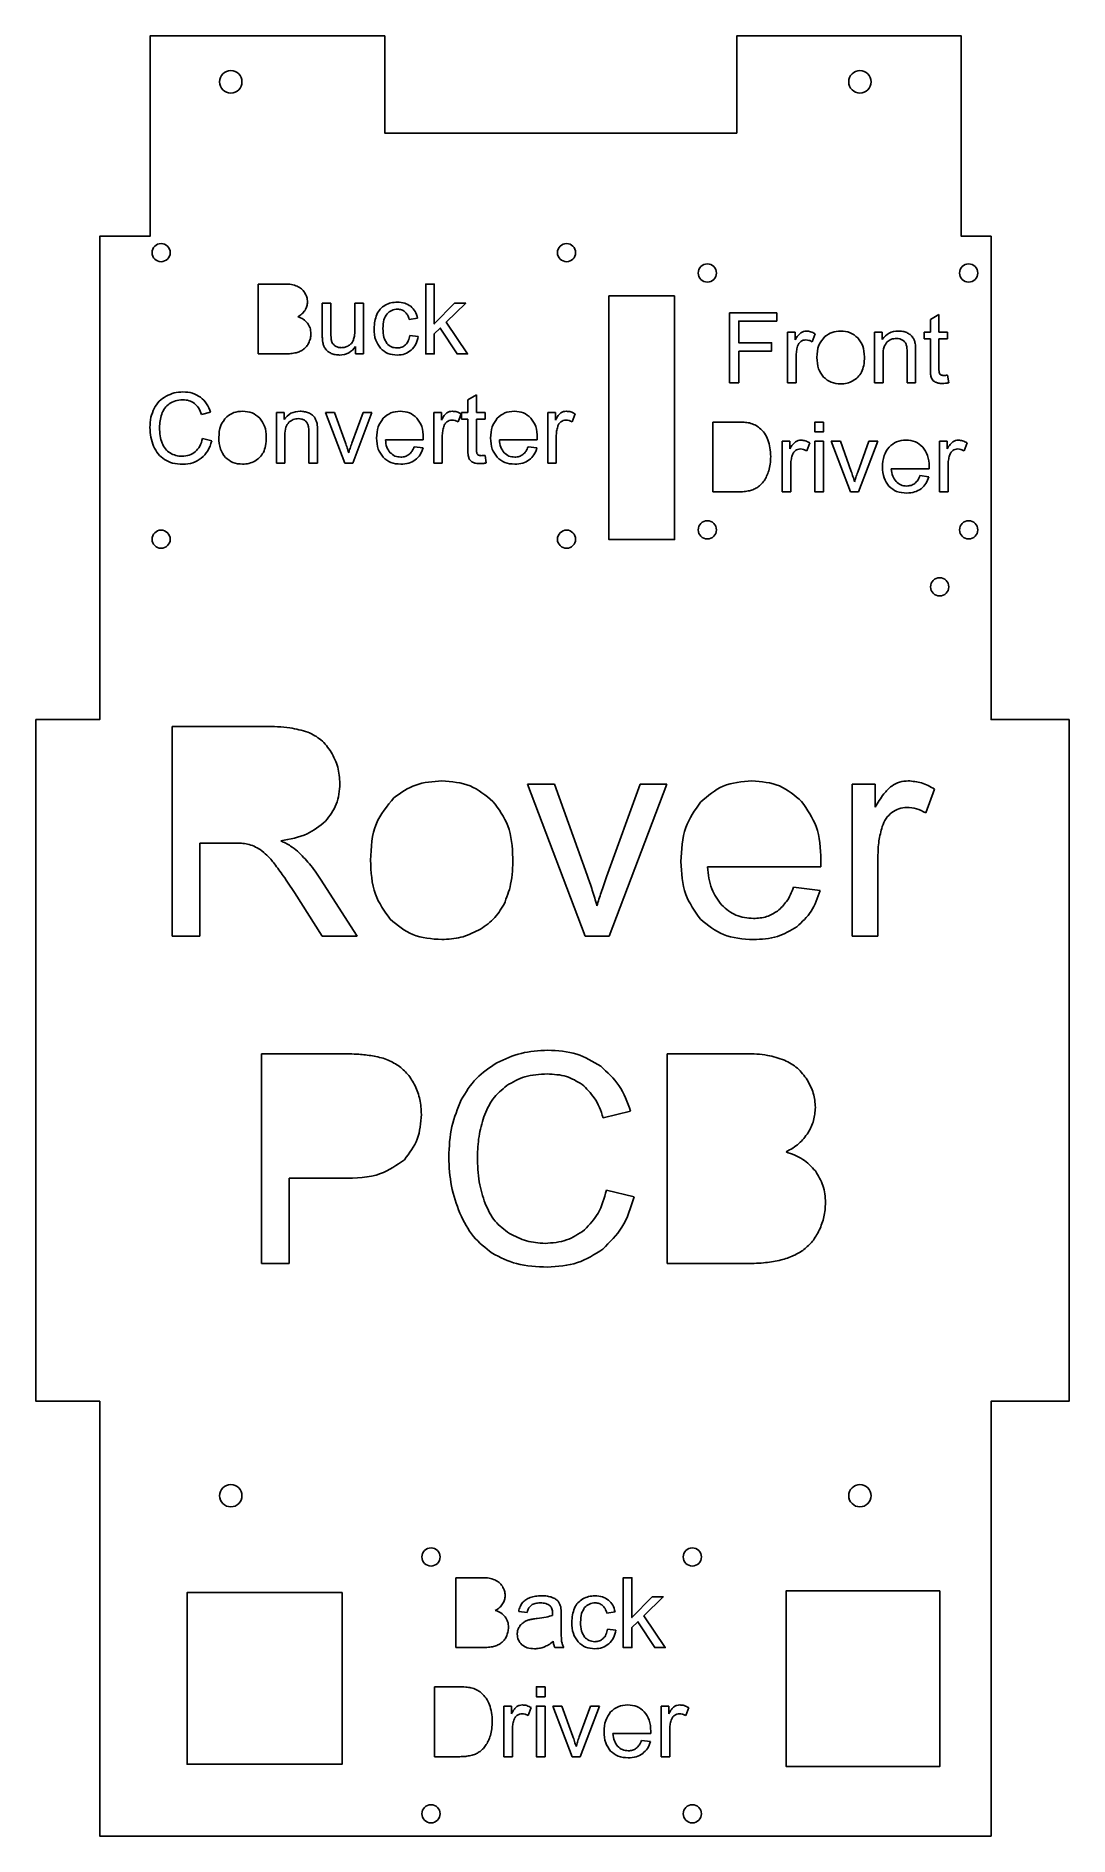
# Model space of a CAD drawing. Header units: millimetres. Extents: x -234 to -86, y -130 to 127.
import ezdxf

# ---------------------------------------------------------------- set-up
doc = ezdxf.new("R2010")
doc.units = ezdxf.units.MM
doc.layers.get('0').update_dxf_attribs({"linetype": 'CONTINUOUS'})

msp = doc.modelspace()

# ---------------------------------------------------------------- linework, layer by layer
for p, q in [((-202.02, 81.75), (-202.02, 91.75)), ((-202.02, 91.75), (-198.27, 91.75)), ((-192.83, 84.51), (-192.83, 88.99)), ((-192.83, 88.99), (-191.6, 88.99)), ((-191.6, 88.99), (-191.6, 84.98)), ((-188.19, 85.11), (-188.19, 88.99)), ((-188.19, 88.99), (-186.96, 88.99)), ((-186.96, 88.99), (-186.96, 81.75)), ((-179.22, 86.87), (-180.41, 86.68)), ((-105.84, 86.65), (-104.62, 87.39)), ((-105.84, 84.86), (-105.84, 86.65)), ((-104.62, 87.39), (-104.62, 84.86)), ((-188.06, 81.75), (-188.06, 82.81)), ((-180.31, 84.4), (-179.1, 84.25)), ((-126.27, 77.62), (-126.27, 84.86)), ((-126.27, 84.86), (-125.17, 84.86)), ((-125.17, 84.86), (-125.17, 83.76)), ((-122.34, 84.63), (-122.76, 83.49)), ((-113.84, 77.62), (-113.84, 84.86)), ((-113.84, 84.86), (-112.73, 84.86)), ((-112.73, 84.86), (-112.73, 83.83)), ((-106.74, 83.91), (-106.74, 84.86)), ((-106.74, 84.86), (-105.84, 84.86)), ((-105.84, 83.91), (-106.74, 83.91)), ((-105.84, 79.74), (-105.84, 83.91)), ((-104.62, 84.86), (-103.39, 84.86)), ((-103.39, 83.91), (-104.62, 83.91)), ((-104.62, 83.91), (-104.62, 79.67)), ((-103.39, 84.86), (-103.39, 83.91)), ((-198.21, 81.75), (-202.02, 81.75)), ((-186.96, 81.75), (-188.06, 81.75)), ((-125.05, 81.41), (-125.05, 77.62)), ((-112.61, 81.57), (-112.61, 77.62)), ((-109.18, 77.62), (-109.18, 82.02)), ((-107.95, 82.07), (-107.95, 77.62)), ((-125.05, 77.62), (-126.27, 77.62)), ((-112.61, 77.62), (-113.84, 77.62)), ((-107.95, 77.62), (-109.18, 77.62)), ((-103.39, 78.71), (-103.21, 77.63)), ((-172, 75.18), (-170.78, 75.92)), ((-172, 73.39), (-172, 75.18)), ((-170.78, 75.92), (-170.78, 73.39)), ((-208.82, 73.4), (-210.12, 73.09)), ((-199.4, 66.14), (-199.4, 73.39)), ((-199.4, 73.39), (-198.3, 73.39)), ((-198.3, 73.39), (-198.3, 72.36)), ((-189.62, 66.14), (-192.38, 73.39)), ((-192.38, 73.39), (-191.08, 73.39)), ((-191.08, 73.39), (-189.53, 69.05)), ((-188.61, 68.97), (-187, 73.39)), ((-185.73, 73.39), (-188.48, 66.14)), ((-187, 73.39), (-185.73, 73.39)), ((-176.89, 66.14), (-176.89, 73.39)), ((-176.89, 73.39), (-175.79, 73.39)), ((-175.79, 73.39), (-175.79, 72.29)), ((-172.96, 73.16), (-173.38, 72.02)), ((-172.9, 72.43), (-172.9, 73.39)), ((-172.9, 73.39), (-172, 73.39)), ((-172, 72.43), (-172.9, 72.43)), ((-172, 68.26), (-172, 72.43)), ((-170.78, 73.39), (-169.55, 73.39)), ((-169.55, 72.43), (-170.78, 72.43)), ((-170.78, 72.43), (-170.78, 68.2)), ((-169.55, 73.39), (-169.55, 72.43)), ((-160.59, 66.14), (-160.59, 73.39)), ((-160.59, 73.39), (-159.49, 73.39)), ((-159.49, 73.39), (-159.49, 72.29)), ((-156.66, 73.16), (-157.08, 72.02)), ((-209.97, 69.65), (-208.65, 69.32)), ((-198.18, 70.1), (-198.18, 66.14)), ((-194.75, 66.14), (-194.75, 70.55)), ((-193.52, 70.6), (-193.52, 66.14)), ((-175.67, 69.94), (-175.67, 66.14)), ((-159.36, 69.94), (-159.36, 66.14)), ((-136.96, 62.01), (-136.96, 72.01)), ((-136.96, 72.01), (-133.51, 72.01)), ((-178.39, 69.45), (-183.79, 69.45)), ((-179.69, 68.48), (-178.42, 68.32)), ((-169.55, 67.24), (-169.37, 66.16)), ((-162.09, 69.45), (-167.49, 69.45)), ((-163.39, 68.48), (-162.12, 68.32)), ((-127.04, 62.01), (-127.04, 69.25)), ((-127.04, 69.25), (-125.94, 69.25)), ((-125.94, 69.25), (-125.94, 68.15)), ((-123.11, 69.02), (-123.53, 67.88)), ((-117.26, 62.01), (-120.02, 69.25)), ((-120.02, 69.25), (-118.72, 69.25)), ((-118.72, 69.25), (-117.16, 64.91)), ((-116.24, 64.83), (-114.63, 69.25)), ((-113.37, 69.25), (-116.11, 62.01)), ((-114.63, 69.25), (-113.37, 69.25)), ((-104.53, 62.01), (-104.53, 69.25)), ((-104.53, 69.25), (-103.43, 69.25)), ((-103.43, 69.25), (-103.43, 68.15)), ((-100.6, 69.02), (-101.02, 67.88)), ((-198.18, 66.14), (-199.4, 66.14)), ((-193.52, 66.14), (-194.75, 66.14)), ((-188.48, 66.14), (-189.62, 66.14)), ((-175.67, 66.14), (-176.89, 66.14)), ((-159.36, 66.14), (-160.59, 66.14)), ((-125.81, 65.8), (-125.81, 62.01)), ((-106.03, 65.32), (-111.43, 65.32)), ((-103.3, 65.8), (-103.3, 62.01)), ((-133.35, 62.01), (-136.96, 62.01)), ((-125.81, 62.01), (-127.04, 62.01)), ((-116.11, 62.01), (-117.26, 62.01)), ((-107.33, 64.34), (-106.06, 64.18)), ((-103.3, 62.01), (-104.53, 62.01)), ((-214.3, -1.54), (-214.3, 28.46)), ((-214.3, 28.46), (-201, 28.46)), ((-155.22, -1.54), (-163.49, 20.19)), ((-163.49, 20.19), (-159.6, 20.19)), ((-159.6, 20.19), (-154.93, 7.17)), ((-152.17, 6.93), (-147.34, 20.19)), ((-143.56, 20.19), (-151.78, -1.54)), ((-147.34, 20.19), (-143.56, 20.19)), ((-117.03, -1.54), (-117.03, 20.19)), ((-117.03, 20.19), (-113.72, 20.19)), ((-113.72, 20.19), (-113.72, 16.89)), ((-105.23, 19.49), (-106.5, 16.08)), ((-210.33, 11.78), (-210.33, -1.54)), ((-205.72, 11.78), (-210.33, 11.78)), ((-121.52, 8.38), (-137.72, 8.38)), ((-113.35, 9.83), (-113.35, -1.54)), ((-193.08, 6.62), (-187.86, -1.54)), ((-125.42, 5.46), (-121.62, 4.98)), ((-192.85, -1.54), (-196.82, 4.7)), ((-210.33, -1.54), (-214.3, -1.54)), ((-187.86, -1.54), (-192.85, -1.54)), ((-151.78, -1.54), (-155.22, -1.54)), ((-113.35, -1.54), (-117.03, -1.54)), ((-201.55, -48.36), (-201.55, -18.36)), ((-201.55, -18.36), (-190.23, -18.36)), ((-143.49, -48.36), (-143.49, -18.36)), ((-143.49, -18.36), (-132.24, -18.36)), ((-148.73, -26.59), (-152.64, -27.51)), ((-197.58, -36.17), (-197.58, -48.36)), ((-189.89, -36.17), (-197.58, -36.17)), ((-152.19, -37.85), (-148.22, -38.85)), ((-197.58, -48.36), (-201.55, -48.36)), ((-132.05, -48.36), (-143.49, -48.36)), ((-173.75, -103.31), (-173.75, -93.31)), ((-173.75, -93.31), (-170, -93.31)), ((-163.54, -98.29), (-164.74, -98.13)), ((-158.66, -98.63), (-158.66, -100.27)), ((-150.94, -98.19), (-152.14, -98.37)), ((-152.03, -100.65), (-150.83, -100.81)), ((-169.93, -103.31), (-173.75, -103.31)), ((-158.28, -103.31), (-159.56, -103.31)), ((-176.79, -118.91), (-176.79, -108.91)), ((-176.79, -108.91), (-173.34, -108.91)), ((-166.87, -118.91), (-166.87, -111.67)), ((-166.87, -111.67), (-165.77, -111.67)), ((-165.77, -111.67), (-165.77, -112.77)), ((-162.94, -111.9), (-163.36, -113.04)), ((-157.09, -118.91), (-159.85, -111.67)), ((-159.85, -111.67), (-158.55, -111.67)), ((-158.55, -111.67), (-156.99, -116.01)), ((-156.07, -116.09), (-154.46, -111.67)), ((-153.2, -111.67), (-155.94, -118.91)), ((-154.46, -111.67), (-153.2, -111.67)), ((-144.36, -118.91), (-144.36, -111.67)), ((-144.36, -111.67), (-143.26, -111.67)), ((-143.26, -111.67), (-143.26, -112.77)), ((-140.42, -111.9), (-140.85, -113.04)), ((-165.64, -115.12), (-165.64, -118.91)), ((-145.85, -115.6), (-151.26, -115.6)), ((-143.13, -115.12), (-143.13, -118.91)), ((-147.16, -116.58), (-145.89, -116.74)), ((-173.18, -118.91), (-176.79, -118.91)), ((-165.64, -118.91), (-166.87, -118.91)), ((-155.94, -118.91), (-157.09, -118.91)), ((-143.13, -118.91), (-144.36, -118.91))]:
    msp.add_line(p, q)
for points in [[(-86.01, 29.43), (-97.16, 29.43), (-97.16, 98.59), (-101.42, 98.59), (-101.42, 127.23), (-133.54, 127.23), (-133.54, 113.34), (-183.89, 113.34), (-183.89, 127.23), (-217.46, 127.23), (-217.46, 98.59), (-224.68, 98.59), (-224.68, 29.43), (-233.79, 29.43), (-233.79, -68.08), (-224.68, -68.08), (-224.68, -130.26), (-97.16, -130.26), (-97.16, -68.08), (-86.01, -68.08)], [(-176.82, 84.62), (-176.82, 81.75), (-178.04, 81.75), (-178.04, 91.75), (-176.82, 91.75), (-176.82, 86.05), (-173.91, 88.99), (-172.32, 88.99), (-175.09, 86.31), (-172.04, 81.75), (-173.56, 81.75), (-175.95, 85.45)], [(-142.43, 90.04), (-142.43, 55.18), (-151.84, 55.18), (-151.84, 90.04)], [(-133.25, 82.16), (-133.25, 77.62), (-134.57, 77.62), (-134.57, 87.62), (-127.82, 87.62), (-127.82, 86.44), (-133.25, 86.44), (-133.25, 83.34), (-128.55, 83.34), (-128.55, 82.16)], [(-121.14, 72.01), (-121.14, 70.6), (-122.37, 70.6), (-122.37, 72.01)], [(-121.14, 69.25), (-121.14, 62.01), (-122.37, 62.01), (-122.37, 69.25)], [(-148.54, -100.43), (-148.54, -103.31), (-149.77, -103.31), (-149.77, -93.31), (-148.54, -93.31), (-148.54, -99.01), (-145.64, -96.06), (-144.05, -96.06), (-146.82, -98.75), (-143.77, -103.31), (-145.28, -103.31), (-147.68, -99.6)], [(-104.51, -95.17), (-104.51, -120.34), (-126.47, -120.34), (-126.47, -95.17)], [(-190, -95.43), (-190, -120), (-212.17, -120), (-212.17, -95.43)], [(-160.97, -108.91), (-160.97, -110.33), (-162.2, -110.33), (-162.2, -108.91)], [(-160.97, -111.67), (-160.97, -118.91), (-162.2, -118.91), (-162.2, -111.67)]]:
    msp.add_lwpolyline(points, close=True)
for centre, radius in [((-205.92, 120.67), 1.6), ((-115.92, 120.67), 1.6), ((-215.89, 96.24), 1.3), ((-157.89, 96.24), 1.3), ((-137.75, 93.32), 1.3), ((-100.37, 93.32), 1.3), ((-137.75, 56.58), 1.3), ((-100.37, 56.58), 1.3), ((-215.89, 55.24), 1.3), ((-157.89, 55.24), 1.3), ((-104.52, 48.43), 1.3), ((-205.92, -81.58), 1.6), ((-115.92, -81.58), 1.6), ((-177.28, -90.34), 1.3), ((-139.9, -90.34), 1.3), ((-177.28, -127.08), 1.3), ((-139.9, -127.08), 1.3)]:
    msp.add_circle(centre, radius)
for points, knots in [([(-198.27, 91.75), (-197.92, 91.74), (-197.29, 91.73), (-196.7, 91.53), (-196.43, 91.45)], [0, 0, 0, 0, 0.1035357, 0.1872665, 0.1872665, 0.1872665, 0.1872665]), ([(-196.43, 91.45), (-196.21, 91.33), (-195.78, 91.1), (-195.49, 90.71), (-195.35, 90.51)], [0, 0, 0, 0, 0.0727756, 0.1448766, 0.1448766, 0.1448766, 0.1448766]), ([(-195.35, 90.51), (-195.23, 90.3), (-195.01, 89.89), (-194.97, 89.42), (-194.95, 89.19)], [0, 0, 0, 0, 0.0709336, 0.1390881, 0.1390881, 0.1390881, 0.1390881]), ([(-195.3, 87.98), (-195.44, 87.8), (-195.72, 87.42), (-196.14, 87.19), (-196.35, 87.07)], [0, 0, 0, 0, 0.0672545, 0.1406618, 0.1406618, 0.1406618, 0.1406618]), ([(-194.95, 89.19), (-194.97, 88.98), (-195, 88.55), (-195.2, 88.18), (-195.3, 87.98)], [0, 0, 0, 0, 0.0628488, 0.1268968, 0.1268968, 0.1268968, 0.1268968]), ([(-185.02, 87.4), (-184.88, 87.67), (-184.59, 88.21), (-184.09, 88.55), (-183.84, 88.72)], [0, 0, 0, 0, 0.09128, 0.1797675, 0.1797675, 0.1797675, 0.1797675]), ([(-183.84, 88.72), (-183.57, 88.85), (-183.02, 89.11), (-182.41, 89.14), (-182.11, 89.16)], [0, 0, 0, 0, 0.0892852, 0.1799109, 0.1799109, 0.1799109, 0.1799109]), ([(-182.06, 88.15), (-182.35, 88.12), (-182.93, 88.07), (-183.36, 87.68), (-183.57, 87.48)], [0, 0, 0, 0, 0.0857007, 0.1689716, 0.1689716, 0.1689716, 0.1689716]), ([(-182.11, 89.16), (-181.74, 89.14), (-181.05, 89.1), (-180.46, 88.74), (-180.18, 88.56)], [0, 0, 0, 0, 0.1082974, 0.2050533, 0.2050533, 0.2050533, 0.2050533]), ([(-181.01, 87.78), (-181.17, 87.89), (-181.48, 88.11), (-181.87, 88.13), (-182.06, 88.15)], [0, 0, 0, 0, 0.0552387, 0.112852, 0.112852, 0.112852, 0.112852]), ([(-180.41, 86.68), (-180.47, 86.9), (-180.59, 87.32), (-180.88, 87.63), (-181.01, 87.78)], [0, 0, 0, 0, 0.0681717, 0.1269499, 0.1269499, 0.1269499, 0.1269499]), ([(-180.18, 88.56), (-179.95, 88.33), (-179.47, 87.86), (-179.3, 87.21), (-179.22, 86.87)], [0, 0, 0, 0, 0.0948982, 0.1981622, 0.1981622, 0.1981622, 0.1981622]), ([(-196.35, 87.07), (-196.07, 86.97), (-195.53, 86.78), (-195.14, 86.36), (-194.96, 86.16)], [0, 0, 0, 0, 0.0879344, 0.1686083, 0.1686083, 0.1686083, 0.1686083]), ([(-194.96, 86.16), (-194.81, 85.94), (-194.52, 85.47), (-194.49, 84.93), (-194.47, 84.65)], [0, 0, 0, 0, 0.0789087, 0.1613299, 0.1613299, 0.1613299, 0.1613299]), ([(-191.6, 84.98), (-191.61, 84.71), (-191.61, 84.27), (-191.55, 83.84), (-191.53, 83.68)], [0, 0, 0, 0, 0.080513, 0.1299476, 0.1299476, 0.1299476, 0.1299476]), ([(-188.39, 83.7), (-188.33, 83.9), (-188.19, 84.36), (-188.19, 84.84), (-188.19, 85.11)], [0, 0, 0, 0, 0.0616474, 0.1435721, 0.1435721, 0.1435721, 0.1435721]), ([(-185.41, 85.35), (-185.4, 85.72), (-185.37, 86.42), (-185.14, 87.08), (-185.02, 87.4)], [0, 0, 0, 0, 0.1104219, 0.2101098, 0.2101098, 0.2101098, 0.2101098]), ([(-184.51, 82.56), (-184.77, 82.94), (-185.35, 83.77), (-185.39, 84.79), (-185.41, 85.35)], [0, 0, 0, 0, 0.1363136, 0.2982828, 0.2982828, 0.2982828, 0.2982828]), ([(-183.57, 87.48), (-183.74, 87.2), (-184.13, 86.56), (-184.14, 85.81), (-184.15, 85.38)], [0, 0, 0, 0, 0.0962467, 0.2216609, 0.2216609, 0.2216609, 0.2216609]), ([(-184.15, 85.38), (-184.14, 84.95), (-184.13, 84.19), (-183.75, 83.54), (-183.59, 83.26)], [0, 0, 0, 0, 0.1267967, 0.2225897, 0.2225897, 0.2225897, 0.2225897]), ([(-124.39, 84.78), (-124.27, 84.85), (-124.02, 84.99), (-123.74, 85.01), (-123.6, 85.02)], [0, 0, 0, 0, 0.04187058, 0.08350912, 0.08350912, 0.08350912, 0.08350912]), ([(-123.6, 85.02), (-123.39, 85), (-122.94, 84.96), (-122.55, 84.74), (-122.34, 84.63)], [0, 0, 0, 0, 0.063362, 0.133551, 0.133551, 0.133551, 0.133551]), ([(-120.95, 84.22), (-120.61, 84.45), (-119.93, 84.93), (-119.1, 84.99), (-118.67, 85.02)], [0, 0, 0, 0, 0.1199777, 0.2457452, 0.2457452, 0.2457452, 0.2457452]), ([(-118.67, 85.02), (-118.2, 84.99), (-117.28, 84.92), (-116.57, 84.33), (-116.23, 84.05)], [0, 0, 0, 0, 0.1379318, 0.2689006, 0.2689006, 0.2689006, 0.2689006]), ([(-112.73, 83.83), (-112.43, 84.18), (-111.83, 84.88), (-110.9, 84.98), (-110.43, 85.02)], [0, 0, 0, 0, 0.1324025, 0.2687241, 0.2687241, 0.2687241, 0.2687241]), ([(-110.43, 85.02), (-110.22, 85.02), (-109.8, 85), (-109.41, 84.86), (-109.22, 84.79)], [0, 0, 0, 0, 0.063116, 0.1233158, 0.1233158, 0.1233158, 0.1233158]), ([(-195.5, 82.41), (-195.66, 82.31), (-196, 82.09), (-196.39, 81.98), (-196.59, 81.92)], [0, 0, 0, 0, 0.0569753, 0.1207196, 0.1207196, 0.1207196, 0.1207196]), ([(-194.77, 83.34), (-194.87, 83.16), (-195.06, 82.8), (-195.36, 82.54), (-195.5, 82.41)], [0, 0, 0, 0, 0.0629151, 0.1193498, 0.1193498, 0.1193498, 0.1193498]), ([(-194.47, 84.65), (-194.48, 84.42), (-194.5, 83.97), (-194.68, 83.55), (-194.77, 83.34)], [0, 0, 0, 0, 0.0681911, 0.1348564, 0.1348564, 0.1348564, 0.1348564]), ([(-192.76, 83.36), (-192.78, 83.52), (-192.83, 83.9), (-192.83, 84.28), (-192.83, 84.51)], [0, 0, 0, 0, 0.0470634, 0.1149611, 0.1149611, 0.1149611, 0.1149611]), ([(-192.38, 82.45), (-192.46, 82.58), (-192.64, 82.87), (-192.72, 83.19), (-192.76, 83.36)], [0, 0, 0, 0, 0.04728895, 0.09919024, 0.09919024, 0.09919024, 0.09919024]), ([(-191.55, 81.83), (-191.72, 81.91), (-192.04, 82.07), (-192.27, 82.33), (-192.38, 82.45)], [0, 0, 0, 0, 0.0557988, 0.1039722, 0.1039722, 0.1039722, 0.1039722]), ([(-191.53, 83.68), (-191.48, 83.53), (-191.39, 83.23), (-191.15, 83.02), (-191.04, 82.92)], [0, 0, 0, 0, 0.04685695, 0.09203362, 0.09203362, 0.09203362, 0.09203362]), ([(-191.04, 82.92), (-190.9, 82.84), (-190.62, 82.67), (-190.28, 82.65), (-190.11, 82.64)], [0, 0, 0, 0, 0.04678873, 0.09807458, 0.09807458, 0.09807458, 0.09807458]), ([(-188.06, 82.81), (-188.36, 82.46), (-188.97, 81.75), (-189.9, 81.64), (-190.36, 81.59)], [0, 0, 0, 0, 0.135766, 0.2694537, 0.2694537, 0.2694537, 0.2694537]), ([(-190.11, 82.64), (-189.93, 82.66), (-189.56, 82.68), (-189.24, 82.84), (-189.07, 82.93)], [0, 0, 0, 0, 0.0540126, 0.1084592, 0.1084592, 0.1084592, 0.1084592]), ([(-189.07, 82.93), (-188.92, 83.03), (-188.63, 83.23), (-188.47, 83.54), (-188.39, 83.7)], [0, 0, 0, 0, 0.0531727, 0.104609, 0.104609, 0.104609, 0.104609]), ([(-182.12, 81.59), (-182.58, 81.62), (-183.49, 81.69), (-184.17, 82.28), (-184.51, 82.56)], [0, 0, 0, 0, 0.1363072, 0.2641035, 0.2641035, 0.2641035, 0.2641035]), ([(-183.59, 83.26), (-183.39, 83.06), (-182.98, 82.67), (-182.41, 82.62), (-182.13, 82.6)], [0, 0, 0, 0, 0.0813503, 0.1645261, 0.1645261, 0.1645261, 0.1645261]), ([(-182.13, 82.6), (-181.9, 82.61), (-181.46, 82.64), (-181.1, 82.91), (-180.92, 83.04)], [0, 0, 0, 0, 0.0672566, 0.1310151, 0.1310151, 0.1310151, 0.1310151]), ([(-180.92, 83.04), (-180.77, 83.22), (-180.45, 83.62), (-180.36, 84.13), (-180.31, 84.4)], [0, 0, 0, 0, 0.068791, 0.1518603, 0.1518603, 0.1518603, 0.1518603]), ([(-179.1, 84.25), (-179.19, 83.86), (-179.35, 83.12), (-179.87, 82.56), (-180.11, 82.29)], [0, 0, 0, 0, 0.1167116, 0.2237125, 0.2237125, 0.2237125, 0.2237125]), ([(-125.17, 83.76), (-125.05, 83.99), (-124.84, 84.36), (-124.52, 84.66), (-124.39, 84.78)], [0, 0, 0, 0, 0.0757876, 0.1289052, 0.1289052, 0.1289052, 0.1289052]), ([(-124.84, 82.84), (-124.9, 82.61), (-125.02, 82.14), (-125.04, 81.66), (-125.05, 81.41)], [0, 0, 0, 0, 0.070251, 0.145119, 0.145119, 0.145119, 0.145119]), ([(-124.38, 83.51), (-124.48, 83.42), (-124.69, 83.24), (-124.79, 82.98), (-124.84, 82.84)], [0, 0, 0, 0, 0.03986631, 0.0822767, 0.0822767, 0.0822767, 0.0822767]), ([(-123.66, 83.76), (-123.79, 83.75), (-124.05, 83.72), (-124.27, 83.58), (-124.38, 83.51)], [0, 0, 0, 0, 0.03867593, 0.07731657, 0.07731657, 0.07731657, 0.07731657]), ([(-122.76, 83.49), (-122.91, 83.57), (-123.19, 83.72), (-123.51, 83.74), (-123.66, 83.76)], [0, 0, 0, 0, 0.04924359, 0.09475266, 0.09475266, 0.09475266, 0.09475266]), ([(-122.07, 81.24), (-122.04, 81.85), (-121.99, 82.97), (-121.27, 83.83), (-120.95, 84.22)], [0, 0, 0, 0, 0.1773554, 0.326208, 0.326208, 0.326208, 0.326208]), ([(-116.23, 84.05), (-115.95, 83.67), (-115.36, 82.87), (-115.31, 81.87), (-115.28, 81.34)], [0, 0, 0, 0, 0.1365388, 0.2922587, 0.2922587, 0.2922587, 0.2922587]), ([(-112.04, 83.46), (-112.21, 83.23), (-112.6, 82.67), (-112.61, 81.98), (-112.61, 81.57)], [0, 0, 0, 0, 0.083835, 0.2015141, 0.2015141, 0.2015141, 0.2015141]), ([(-110.69, 83.96), (-110.94, 83.94), (-111.44, 83.9), (-111.84, 83.61), (-112.04, 83.46)], [0, 0, 0, 0, 0.074126, 0.1467875, 0.1467875, 0.1467875, 0.1467875]), ([(-109.83, 83.74), (-109.96, 83.8), (-110.23, 83.94), (-110.53, 83.95), (-110.69, 83.96)], [0, 0, 0, 0, 0.04299396, 0.08928522, 0.08928522, 0.08928522, 0.08928522]), ([(-109.32, 83.14), (-109.38, 83.26), (-109.5, 83.5), (-109.72, 83.66), (-109.83, 83.74)], [0, 0, 0, 0, 0.03888275, 0.07925461, 0.07925461, 0.07925461, 0.07925461]), ([(-109.18, 82.02), (-109.18, 82.24), (-109.18, 82.62), (-109.28, 82.99), (-109.32, 83.14)], [0, 0, 0, 0, 0.0656672, 0.1135293, 0.1135293, 0.1135293, 0.1135293]), ([(-109.22, 84.79), (-109.06, 84.71), (-108.74, 84.56), (-108.51, 84.29), (-108.4, 84.17)], [0, 0, 0, 0, 0.0551752, 0.1037714, 0.1037714, 0.1037714, 0.1037714]), ([(-108.4, 84.17), (-108.32, 84.04), (-108.14, 83.75), (-108.06, 83.43), (-108.02, 83.26)], [0, 0, 0, 0, 0.04778583, 0.09897746, 0.09897746, 0.09897746, 0.09897746]), ([(-108.02, 83.26), (-108, 83.11), (-107.95, 82.71), (-107.95, 82.31), (-107.95, 82.07)], [0, 0, 0, 0, 0.0471746, 0.1196707, 0.1196707, 0.1196707, 0.1196707]), ([(-196.59, 81.92), (-196.84, 81.87), (-197.37, 81.76), (-197.91, 81.75), (-198.21, 81.75)], [0, 0, 0, 0, 0.0743081, 0.1624871, 0.1624871, 0.1624871, 0.1624871]), ([(-190.36, 81.59), (-190.56, 81.6), (-190.98, 81.62), (-191.36, 81.76), (-191.55, 81.83)], [0, 0, 0, 0, 0.0622916, 0.1228837, 0.1228837, 0.1228837, 0.1228837]), ([(-180.11, 82.29), (-180.41, 82.09), (-181.01, 81.66), (-181.74, 81.61), (-182.12, 81.59)], [0, 0, 0, 0, 0.1051182, 0.2159294, 0.2159294, 0.2159294, 0.2159294]), ([(-121.13, 78.43), (-121.4, 78.81), (-122, 79.65), (-122.04, 80.68), (-122.07, 81.24)], [0, 0, 0, 0, 0.1382637, 0.3019572, 0.3019572, 0.3019572, 0.3019572]), ([(-115.28, 81.34), (-115.29, 80.92), (-115.3, 80.16), (-115.58, 79.45), (-115.7, 79.14)], [0, 0, 0, 0, 0.1253541, 0.2254968, 0.2254968, 0.2254968, 0.2254968]), ([(-118.67, 77.45), (-119.15, 77.49), (-120.07, 77.56), (-120.78, 78.14), (-121.13, 78.43)], [0, 0, 0, 0, 0.1396791, 0.270434, 0.270434, 0.270434, 0.270434]), ([(-116.92, 77.9), (-117.19, 77.77), (-117.75, 77.51), (-118.36, 77.47), (-118.67, 77.45)], [0, 0, 0, 0, 0.0901719, 0.181993, 0.181993, 0.181993, 0.181993]), ([(-115.7, 79.14), (-115.85, 78.89), (-116.17, 78.38), (-116.67, 78.06), (-116.92, 77.9)], [0, 0, 0, 0, 0.0878713, 0.1763267, 0.1763267, 0.1763267, 0.1763267]), ([(-105.69, 78.29), (-105.74, 78.47), (-105.85, 78.94), (-105.85, 79.43), (-105.84, 79.74)], [0, 0, 0, 0, 0.0546337, 0.146201, 0.146201, 0.146201, 0.146201]), ([(-105.18, 77.73), (-105.29, 77.81), (-105.51, 77.95), (-105.63, 78.18), (-105.69, 78.29)], [0, 0, 0, 0, 0.03979208, 0.07703942, 0.07703942, 0.07703942, 0.07703942]), ([(-104.14, 77.52), (-104.34, 77.52), (-104.7, 77.53), (-105.03, 77.67), (-105.18, 77.73)], [0, 0, 0, 0, 0.0595802, 0.1066696, 0.1066696, 0.1066696, 0.1066696]), ([(-104.62, 79.67), (-104.63, 79.52), (-104.63, 79.3), (-104.58, 79.07), (-104.56, 78.99)], [0, 0, 0, 0, 0.04317487, 0.06804064, 0.06804064, 0.06804064, 0.06804064]), ([(-104.56, 78.99), (-104.53, 78.95), (-104.48, 78.85), (-104.39, 78.79), (-104.35, 78.76)], [0, 0, 0, 0, 0.01594343, 0.03229767, 0.03229767, 0.03229767, 0.03229767]), ([(-104.35, 78.76), (-104.29, 78.73), (-104.16, 78.67), (-104.01, 78.67), (-103.93, 78.67)], [0, 0, 0, 0, 0.01902126, 0.04325322, 0.04325322, 0.04325322, 0.04325322]), ([(-103.21, 77.63), (-103.37, 77.6), (-103.68, 77.54), (-103.99, 77.53), (-104.14, 77.52)], [0, 0, 0, 0, 0.04979074, 0.09353227, 0.09353227, 0.09353227, 0.09353227]), ([(-103.93, 78.67), (-103.85, 78.67), (-103.67, 78.68), (-103.49, 78.7), (-103.39, 78.71)], [0, 0, 0, 0, 0.02373385, 0.05412984, 0.05412984, 0.05412984, 0.05412984]), ([(-216.89, 73.94), (-216.67, 74.31), (-216.24, 75.03), (-215.54, 75.48), (-215.19, 75.71)], [0, 0, 0, 0, 0.125289, 0.2479394, 0.2479394, 0.2479394, 0.2479394]), ([(-215.19, 75.71), (-214.81, 75.89), (-214.04, 76.24), (-213.2, 76.29), (-212.77, 76.31)], [0, 0, 0, 0, 0.124249, 0.2519346, 0.2519346, 0.2519346, 0.2519346]), ([(-212.79, 75.18), (-213.16, 75.16), (-213.84, 75.13), (-214.44, 74.79), (-214.72, 74.63)], [0, 0, 0, 0, 0.1067129, 0.2029751, 0.2029751, 0.2029751, 0.2029751]), ([(-211.13, 74.68), (-211.37, 74.83), (-211.88, 75.13), (-212.48, 75.17), (-212.79, 75.18)], [0, 0, 0, 0, 0.0835093, 0.1760963, 0.1760963, 0.1760963, 0.1760963]), ([(-212.77, 76.31), (-212.3, 76.29), (-211.39, 76.24), (-210.61, 75.77), (-210.24, 75.55)], [0, 0, 0, 0, 0.1394452, 0.2672642, 0.2672642, 0.2672642, 0.2672642]), ([(-210.12, 73.09), (-210.24, 73.42), (-210.46, 74.03), (-210.92, 74.48), (-211.13, 74.68)], [0, 0, 0, 0, 0.1034934, 0.1905491, 0.1905491, 0.1905491, 0.1905491]), ([(-210.24, 75.55), (-209.93, 75.26), (-209.27, 74.67), (-208.97, 73.83), (-208.82, 73.4)], [0, 0, 0, 0, 0.1264242, 0.2614324, 0.2614324, 0.2614324, 0.2614324]), ([(-217.49, 71.22), (-217.47, 71.71), (-217.43, 72.66), (-217.06, 73.53), (-216.89, 73.94)], [0, 0, 0, 0, 0.1469905, 0.280969, 0.280969, 0.280969, 0.280969]), ([(-215.81, 73.15), (-215.9, 72.83), (-216.08, 72.2), (-216.11, 71.55), (-216.12, 71.22)], [0, 0, 0, 0, 0.0974443, 0.1952188, 0.1952188, 0.1952188, 0.1952188]), ([(-214.72, 74.63), (-214.96, 74.43), (-215.44, 74.02), (-215.69, 73.44), (-215.81, 73.15)], [0, 0, 0, 0, 0.0923714, 0.186372, 0.186372, 0.186372, 0.186372]), ([(-207.63, 69.77), (-207.6, 70.37), (-207.55, 71.5), (-206.84, 72.35), (-206.51, 72.75)], [0, 0, 0, 0, 0.1773553, 0.3262081, 0.3262081, 0.3262081, 0.3262081]), ([(-206.51, 72.75), (-206.18, 72.98), (-205.5, 73.46), (-204.66, 73.52), (-204.23, 73.55)], [0, 0, 0, 0, 0.1199776, 0.2457451, 0.2457451, 0.2457451, 0.2457451]), ([(-204.23, 73.55), (-203.76, 73.51), (-202.85, 73.44), (-202.14, 72.86), (-201.79, 72.57)], [0, 0, 0, 0, 0.1379317, 0.2689006, 0.2689006, 0.2689006, 0.2689006]), ([(-201.79, 72.57), (-201.52, 72.2), (-200.92, 71.4), (-200.87, 70.4), (-200.84, 69.87)], [0, 0, 0, 0, 0.1365388, 0.2922587, 0.2922587, 0.2922587, 0.2922587]), ([(-198.3, 72.36), (-198, 72.71), (-197.39, 73.41), (-196.46, 73.5), (-195.99, 73.55)], [0, 0, 0, 0, 0.1324023, 0.2687241, 0.2687241, 0.2687241, 0.2687241]), ([(-196.25, 72.49), (-196.5, 72.47), (-197, 72.43), (-197.41, 72.13), (-197.61, 71.99)], [0, 0, 0, 0, 0.0741257, 0.1467877, 0.1467877, 0.1467877, 0.1467877]), ([(-195.4, 72.27), (-195.53, 72.33), (-195.8, 72.46), (-196.1, 72.48), (-196.25, 72.49)], [0, 0, 0, 0, 0.04299379, 0.08928528, 0.08928528, 0.08928528, 0.08928528]), ([(-195.99, 73.55), (-195.78, 73.54), (-195.37, 73.52), (-194.98, 73.38), (-194.79, 73.32)], [0, 0, 0, 0, 0.0631157, 0.123316, 0.123316, 0.123316, 0.123316]), ([(-194.89, 71.67), (-194.95, 71.79), (-195.07, 72.03), (-195.29, 72.19), (-195.4, 72.27)], [0, 0, 0, 0, 0.03888275, 0.07925479, 0.07925479, 0.07925479, 0.07925479]), ([(-194.79, 73.32), (-194.62, 73.24), (-194.31, 73.09), (-194.08, 72.82), (-193.97, 72.7)], [0, 0, 0, 0, 0.0551752, 0.1037713, 0.1037713, 0.1037713, 0.1037713]), ([(-193.97, 72.7), (-193.88, 72.56), (-193.71, 72.28), (-193.63, 71.96), (-193.59, 71.79)], [0, 0, 0, 0, 0.04778582, 0.09897747, 0.09897747, 0.09897747, 0.09897747]), ([(-185.06, 69.7), (-185.03, 70.26), (-184.99, 71.3), (-184.39, 72.15), (-184.12, 72.54)], [0, 0, 0, 0, 0.1640432, 0.3044958, 0.3044958, 0.3044958, 0.3044958]), ([(-184.12, 72.54), (-183.78, 72.84), (-183.07, 73.44), (-182.15, 73.51), (-181.68, 73.55)], [0, 0, 0, 0, 0.1319936, 0.2703988, 0.2703988, 0.2703988, 0.2703988]), ([(-181.68, 73.55), (-181.22, 73.51), (-180.32, 73.44), (-179.64, 72.85), (-179.3, 72.56)], [0, 0, 0, 0, 0.1342883, 0.263167, 0.263167, 0.263167, 0.263167]), ([(-179.3, 72.56), (-179.03, 72.18), (-178.45, 71.35), (-178.41, 70.33), (-178.38, 69.78)], [0, 0, 0, 0, 0.1376171, 0.2985492, 0.2985492, 0.2985492, 0.2985492]), ([(-175.79, 72.29), (-175.67, 72.51), (-175.46, 72.89), (-175.14, 73.18), (-175.01, 73.31)], [0, 0, 0, 0, 0.0757878, 0.1289054, 0.1289054, 0.1289054, 0.1289054]), ([(-175.01, 73.31), (-174.89, 73.38), (-174.64, 73.52), (-174.36, 73.54), (-174.22, 73.55)], [0, 0, 0, 0, 0.0418701, 0.08350866, 0.08350866, 0.08350866, 0.08350866]), ([(-174.28, 72.28), (-174.41, 72.27), (-174.67, 72.25), (-174.89, 72.11), (-175, 72.04)], [0, 0, 0, 0, 0.03867617, 0.07731665, 0.07731665, 0.07731665, 0.07731665]), ([(-173.38, 72.02), (-173.53, 72.09), (-173.81, 72.24), (-174.13, 72.27), (-174.28, 72.28)], [0, 0, 0, 0, 0.04924365, 0.09475238, 0.09475238, 0.09475238, 0.09475238]), ([(-174.22, 73.55), (-174.01, 73.53), (-173.56, 73.49), (-173.17, 73.27), (-172.96, 73.16)], [0, 0, 0, 0, 0.0633621, 0.1335513, 0.1335513, 0.1335513, 0.1335513]), ([(-168.76, 69.7), (-168.73, 70.26), (-168.68, 71.3), (-168.09, 72.15), (-167.82, 72.54)], [0, 0, 0, 0, 0.1640432, 0.304496, 0.304496, 0.304496, 0.304496]), ([(-167.82, 72.54), (-167.47, 72.84), (-166.77, 73.44), (-165.85, 73.51), (-165.37, 73.55)], [0, 0, 0, 0, 0.1319934, 0.2703986, 0.2703986, 0.2703986, 0.2703986]), ([(-165.37, 73.55), (-164.91, 73.51), (-164.02, 73.44), (-163.33, 72.85), (-163, 72.56)], [0, 0, 0, 0, 0.1342881, 0.263167, 0.263167, 0.263167, 0.263167]), ([(-163, 72.56), (-162.73, 72.18), (-162.15, 71.35), (-162.1, 70.33), (-162.08, 69.78)], [0, 0, 0, 0, 0.1376171, 0.2985492, 0.2985492, 0.2985492, 0.2985492]), ([(-159.49, 72.29), (-159.36, 72.51), (-159.15, 72.89), (-158.84, 73.18), (-158.71, 73.31)], [0, 0, 0, 0, 0.0757875, 0.1289055, 0.1289055, 0.1289055, 0.1289055]), ([(-158.71, 73.31), (-158.58, 73.38), (-158.34, 73.52), (-158.06, 73.54), (-157.92, 73.55)], [0, 0, 0, 0, 0.0418701, 0.08350866, 0.08350866, 0.08350866, 0.08350866]), ([(-157.98, 72.28), (-158.11, 72.27), (-158.37, 72.25), (-158.59, 72.11), (-158.7, 72.04)], [0, 0, 0, 0, 0.0386757, 0.0773166, 0.0773166, 0.0773166, 0.0773166]), ([(-157.08, 72.02), (-157.23, 72.09), (-157.51, 72.24), (-157.83, 72.27), (-157.98, 72.28)], [0, 0, 0, 0, 0.04924365, 0.09475238, 0.09475238, 0.09475238, 0.09475238]), ([(-157.92, 73.55), (-157.7, 73.53), (-157.26, 73.49), (-156.86, 73.27), (-156.66, 73.16)], [0, 0, 0, 0, 0.0633616, 0.1335513, 0.1335513, 0.1335513, 0.1335513]), ([(-216.96, 68.54), (-217.11, 68.96), (-217.43, 69.83), (-217.47, 70.75), (-217.49, 71.22)], [0, 0, 0, 0, 0.1353702, 0.2746415, 0.2746415, 0.2746415, 0.2746415]), ([(-216.12, 71.22), (-216.11, 70.82), (-216.09, 70.06), (-215.86, 69.34), (-215.75, 69)], [0, 0, 0, 0, 0.1198185, 0.2267739, 0.2267739, 0.2267739, 0.2267739]), ([(-211.01, 67.75), (-210.78, 68), (-210.26, 68.54), (-210.07, 69.26), (-209.97, 69.65)], [0, 0, 0, 0, 0.1025648, 0.2201565, 0.2201565, 0.2201565, 0.2201565]), ([(-206.69, 66.95), (-206.97, 67.34), (-207.56, 68.17), (-207.61, 69.21), (-207.63, 69.77)], [0, 0, 0, 0, 0.1382636, 0.3019571, 0.3019571, 0.3019571, 0.3019571]), ([(-200.84, 69.87), (-200.85, 69.45), (-200.87, 68.69), (-201.14, 67.98), (-201.26, 67.67)], [0, 0, 0, 0, 0.1253541, 0.225497, 0.225497, 0.225497, 0.225497]), ([(-197.61, 71.99), (-197.77, 71.76), (-198.17, 71.2), (-198.17, 70.5), (-198.18, 70.1)], [0, 0, 0, 0, 0.0838351, 0.2015141, 0.2015141, 0.2015141, 0.2015141]), ([(-194.75, 70.55), (-194.75, 70.77), (-194.75, 71.15), (-194.85, 71.52), (-194.89, 71.67)], [0, 0, 0, 0, 0.0656674, 0.1135293, 0.1135293, 0.1135293, 0.1135293]), ([(-193.59, 71.79), (-193.57, 71.64), (-193.52, 71.24), (-193.52, 70.84), (-193.52, 70.6)], [0, 0, 0, 0, 0.0471744, 0.1196707, 0.1196707, 0.1196707, 0.1196707]), ([(-184.13, 66.96), (-184.4, 67.34), (-184.99, 68.15), (-185.03, 69.16), (-185.06, 69.7)], [0, 0, 0, 0, 0.1367557, 0.295447, 0.295447, 0.295447, 0.295447]), ([(-178.38, 69.78), (-178.38, 69.73), (-178.38, 69.62), (-178.39, 69.52), (-178.39, 69.45)], [0, 0, 0, 0, 0.01364362, 0.03274993, 0.03274993, 0.03274993, 0.03274993]), ([(-175.46, 71.37), (-175.52, 71.14), (-175.64, 70.67), (-175.66, 70.19), (-175.67, 69.94)], [0, 0, 0, 0, 0.070251, 0.1451189, 0.1451189, 0.1451189, 0.1451189]), ([(-175, 72.04), (-175.1, 71.95), (-175.31, 71.76), (-175.41, 71.5), (-175.46, 71.37)], [0, 0, 0, 0, 0.03986639, 0.08227663, 0.08227663, 0.08227663, 0.08227663]), ([(-167.83, 66.96), (-168.1, 67.34), (-168.68, 68.15), (-168.73, 69.16), (-168.76, 69.7)], [0, 0, 0, 0, 0.1367557, 0.295447, 0.295447, 0.295447, 0.295447]), ([(-162.08, 69.78), (-162.08, 69.73), (-162.08, 69.62), (-162.08, 69.52), (-162.09, 69.45)], [0, 0, 0, 0, 0.01364362, 0.03274993, 0.03274993, 0.03274993, 0.03274993]), ([(-159.16, 71.37), (-159.22, 71.14), (-159.34, 70.67), (-159.36, 70.19), (-159.36, 69.94)], [0, 0, 0, 0, 0.070251, 0.1451189, 0.1451189, 0.1451189, 0.1451189]), ([(-158.7, 72.04), (-158.8, 71.95), (-159.01, 71.76), (-159.11, 71.5), (-159.16, 71.37)], [0, 0, 0, 0, 0.03986606, 0.0822765, 0.0822765, 0.0822765, 0.0822765]), ([(-133.51, 72.01), (-133.17, 72.01), (-132.57, 72.01), (-131.98, 71.91), (-131.73, 71.87)], [0, 0, 0, 0, 0.1028932, 0.1788614, 0.1788614, 0.1788614, 0.1788614]), ([(-131.73, 71.87), (-131.46, 71.79), (-130.93, 71.64), (-130.48, 71.31), (-130.27, 71.15)], [0, 0, 0, 0, 0.0843501, 0.1644273, 0.1644273, 0.1644273, 0.1644273]), ([(-130.27, 71.15), (-130.02, 70.91), (-129.51, 70.42), (-129.23, 69.77), (-129.08, 69.44)], [0, 0, 0, 0, 0.1028567, 0.209601, 0.209601, 0.209601, 0.209601]), ([(-215.42, 66.63), (-215.74, 66.88), (-216.4, 67.4), (-216.77, 68.15), (-216.96, 68.54)], [0, 0, 0, 0, 0.1201961, 0.2480192, 0.2480192, 0.2480192, 0.2480192]), ([(-215.75, 69), (-215.61, 68.7), (-215.35, 68.13), (-214.84, 67.76), (-214.6, 67.58)], [0, 0, 0, 0, 0.0957441, 0.1859268, 0.1859268, 0.1859268, 0.1859268]), ([(-214.6, 67.58), (-214.33, 67.44), (-213.8, 67.16), (-213.2, 67.12), (-212.9, 67.1)], [0, 0, 0, 0, 0.088986, 0.1779328, 0.1779328, 0.1779328, 0.1779328]), ([(-212.9, 67.1), (-212.54, 67.13), (-211.86, 67.17), (-211.29, 67.56), (-211.01, 67.75)], [0, 0, 0, 0, 0.1039042, 0.2020941, 0.2020941, 0.2020941, 0.2020941]), ([(-208.65, 69.32), (-208.8, 68.81), (-209.1, 67.86), (-209.81, 67.16), (-210.14, 66.83)], [0, 0, 0, 0, 0.1550276, 0.294267, 0.294267, 0.294267, 0.294267]), ([(-204.23, 65.98), (-204.71, 66.01), (-205.64, 66.08), (-206.35, 66.67), (-206.69, 66.95)], [0, 0, 0, 0, 0.1396794, 0.2704342, 0.2704342, 0.2704342, 0.2704342]), ([(-201.26, 67.67), (-201.42, 67.42), (-201.73, 66.91), (-202.23, 66.59), (-202.48, 66.42)], [0, 0, 0, 0, 0.0878711, 0.1763265, 0.1763265, 0.1763265, 0.1763265]), ([(-189.53, 69.05), (-189.44, 68.81), (-189.28, 68.33), (-189.14, 67.84), (-189.06, 67.59)], [0, 0, 0, 0, 0.0756064, 0.1531931, 0.1531931, 0.1531931, 0.1531931]), ([(-189.06, 67.59), (-189, 67.8), (-188.86, 68.26), (-188.7, 68.72), (-188.61, 68.97)], [0, 0, 0, 0, 0.0660743, 0.1451933, 0.1451933, 0.1451933, 0.1451933]), ([(-181.61, 65.98), (-182.1, 66.01), (-183.05, 66.07), (-183.78, 66.67), (-184.13, 66.96)], [0, 0, 0, 0, 0.1445657, 0.2764539, 0.2764539, 0.2764539, 0.2764539]), ([(-183.79, 69.45), (-183.76, 69.09), (-183.69, 68.42), (-183.3, 67.87), (-183.12, 67.62)], [0, 0, 0, 0, 0.1073249, 0.1980194, 0.1980194, 0.1980194, 0.1980194]), ([(-183.12, 67.62), (-182.9, 67.44), (-182.46, 67.06), (-181.89, 67.01), (-181.6, 66.99)], [0, 0, 0, 0, 0.0831666, 0.167884, 0.167884, 0.167884, 0.167884]), ([(-181.6, 66.99), (-181.39, 67), (-180.97, 67.03), (-180.62, 67.24), (-180.45, 67.34)], [0, 0, 0, 0, 0.0632105, 0.1222393, 0.1222393, 0.1222393, 0.1222393]), ([(-180.45, 67.34), (-180.29, 67.49), (-179.96, 67.81), (-179.78, 68.24), (-179.69, 68.48)], [0, 0, 0, 0, 0.0628662, 0.1376841, 0.1376841, 0.1376841, 0.1376841]), ([(-178.42, 68.32), (-178.54, 67.97), (-178.76, 67.3), (-179.28, 66.82), (-179.53, 66.59)], [0, 0, 0, 0, 0.1076167, 0.2082579, 0.2082579, 0.2082579, 0.2082579]), ([(-171.85, 66.82), (-171.9, 66.99), (-172.01, 67.47), (-172.01, 67.96), (-172, 68.26)], [0, 0, 0, 0, 0.0546334, 0.146201, 0.146201, 0.146201, 0.146201]), ([(-170.78, 68.2), (-170.78, 68.05), (-170.79, 67.82), (-170.74, 67.6), (-170.72, 67.52)], [0, 0, 0, 0, 0.04317488, 0.0680406, 0.0680406, 0.0680406, 0.0680406]), ([(-170.72, 67.52), (-170.69, 67.47), (-170.64, 67.38), (-170.55, 67.31), (-170.51, 67.28)], [0, 0, 0, 0, 0.01594355, 0.03229762, 0.03229762, 0.03229762, 0.03229762]), ([(-170.51, 67.28), (-170.45, 67.26), (-170.31, 67.2), (-170.17, 67.2), (-170.09, 67.19)], [0, 0, 0, 0, 0.01902104, 0.04325347, 0.04325347, 0.04325347, 0.04325347]), ([(-170.09, 67.19), (-170.01, 67.2), (-169.83, 67.2), (-169.65, 67.23), (-169.55, 67.24)], [0, 0, 0, 0, 0.02373362, 0.0541296, 0.0541296, 0.0541296, 0.0541296]), ([(-165.3, 65.98), (-165.8, 66.01), (-166.74, 66.07), (-167.48, 66.67), (-167.83, 66.96)], [0, 0, 0, 0, 0.1445657, 0.2764537, 0.2764537, 0.2764537, 0.2764537]), ([(-167.49, 69.45), (-167.45, 69.09), (-167.39, 68.42), (-166.99, 67.87), (-166.81, 67.62)], [0, 0, 0, 0, 0.1073249, 0.1980194, 0.1980194, 0.1980194, 0.1980194]), ([(-166.81, 67.62), (-166.6, 67.44), (-166.16, 67.06), (-165.59, 67.01), (-165.3, 66.99)], [0, 0, 0, 0, 0.0831668, 0.167884, 0.167884, 0.167884, 0.167884]), ([(-165.3, 66.99), (-165.08, 67), (-164.67, 67.03), (-164.32, 67.24), (-164.15, 67.34)], [0, 0, 0, 0, 0.0632105, 0.1222393, 0.1222393, 0.1222393, 0.1222393]), ([(-164.15, 67.34), (-163.99, 67.49), (-163.65, 67.81), (-163.48, 68.24), (-163.39, 68.48)], [0, 0, 0, 0, 0.0628664, 0.1376842, 0.1376842, 0.1376842, 0.1376842]), ([(-162.12, 68.32), (-162.24, 67.97), (-162.46, 67.3), (-162.98, 66.82), (-163.23, 66.59)], [0, 0, 0, 0, 0.1076165, 0.2082577, 0.2082577, 0.2082577, 0.2082577]), ([(-129.08, 69.44), (-128.97, 69.07), (-128.73, 68.3), (-128.71, 67.49), (-128.69, 67.06)], [0, 0, 0, 0, 0.1152599, 0.2419191, 0.2419191, 0.2419191, 0.2419191]), ([(-128.69, 67.06), (-128.7, 66.7), (-128.72, 66.02), (-128.88, 65.36), (-128.96, 65.04)], [0, 0, 0, 0, 0.1076409, 0.2041993, 0.2041993, 0.2041993, 0.2041993]), ([(-125.94, 68.15), (-125.81, 68.38), (-125.6, 68.76), (-125.29, 69.05), (-125.16, 69.17)], [0, 0, 0, 0, 0.0757873, 0.1289052, 0.1289052, 0.1289052, 0.1289052]), ([(-125.61, 67.23), (-125.67, 67.01), (-125.79, 66.54), (-125.81, 66.05), (-125.81, 65.8)], [0, 0, 0, 0, 0.0702507, 0.1451189, 0.1451189, 0.1451189, 0.1451189]), ([(-125.15, 67.91), (-125.25, 67.82), (-125.46, 67.63), (-125.56, 67.37), (-125.61, 67.23)], [0, 0, 0, 0, 0.03986605, 0.08227666, 0.08227666, 0.08227666, 0.08227666]), ([(-125.16, 69.17), (-125.03, 69.24), (-124.79, 69.39), (-124.51, 69.41), (-124.37, 69.42)], [0, 0, 0, 0, 0.04187042, 0.0835091, 0.0835091, 0.0835091, 0.0835091]), ([(-124.43, 68.15), (-124.56, 68.14), (-124.82, 68.12), (-125.04, 67.98), (-125.15, 67.91)], [0, 0, 0, 0, 0.03867593, 0.07731662, 0.07731662, 0.07731662, 0.07731662]), ([(-123.53, 67.88), (-123.68, 67.96), (-123.96, 68.11), (-124.28, 68.14), (-124.43, 68.15)], [0, 0, 0, 0, 0.04924353, 0.0947527, 0.0947527, 0.0947527, 0.0947527]), ([(-124.37, 69.42), (-124.15, 69.4), (-123.71, 69.36), (-123.31, 69.14), (-123.11, 69.02)], [0, 0, 0, 0, 0.063362, 0.133551, 0.133551, 0.133551, 0.133551]), ([(-112.7, 65.57), (-112.67, 66.13), (-112.62, 67.17), (-112.03, 68.02), (-111.76, 68.41)], [0, 0, 0, 0, 0.1640434, 0.3044959, 0.3044959, 0.3044959, 0.3044959]), ([(-111.76, 68.41), (-111.41, 68.7), (-110.71, 69.3), (-109.79, 69.38), (-109.31, 69.42)], [0, 0, 0, 0, 0.1319936, 0.2703988, 0.2703988, 0.2703988, 0.2703988]), ([(-109.31, 69.42), (-108.85, 69.38), (-107.95, 69.31), (-107.27, 68.72), (-106.94, 68.43)], [0, 0, 0, 0, 0.1342881, 0.2631668, 0.2631668, 0.2631668, 0.2631668]), ([(-106.94, 68.43), (-106.67, 68.04), (-106.09, 67.21), (-106.04, 66.19), (-106.02, 65.64)], [0, 0, 0, 0, 0.1376173, 0.2985495, 0.2985495, 0.2985495, 0.2985495]), ([(-103.43, 68.15), (-103.3, 68.38), (-103.09, 68.76), (-102.78, 69.05), (-102.65, 69.17)], [0, 0, 0, 0, 0.0757873, 0.1289051, 0.1289051, 0.1289051, 0.1289051]), ([(-103.1, 67.23), (-103.16, 67.01), (-103.28, 66.54), (-103.3, 66.05), (-103.3, 65.8)], [0, 0, 0, 0, 0.0702507, 0.1451189, 0.1451189, 0.1451189, 0.1451189]), ([(-102.64, 67.91), (-102.74, 67.82), (-102.95, 67.63), (-103.05, 67.37), (-103.1, 67.23)], [0, 0, 0, 0, 0.03986622, 0.08227677, 0.08227677, 0.08227677, 0.08227677]), ([(-102.65, 69.17), (-102.52, 69.24), (-102.28, 69.39), (-102, 69.41), (-101.86, 69.42)], [0, 0, 0, 0, 0.04187053, 0.08350908, 0.08350908, 0.08350908, 0.08350908]), ([(-101.92, 68.15), (-102.05, 68.14), (-102.31, 68.12), (-102.53, 67.98), (-102.64, 67.91)], [0, 0, 0, 0, 0.0386757, 0.07731639, 0.07731639, 0.07731639, 0.07731639]), ([(-101.02, 67.88), (-101.17, 67.96), (-101.45, 68.11), (-101.77, 68.14), (-101.92, 68.15)], [0, 0, 0, 0, 0.04924331, 0.09475248, 0.09475248, 0.09475248, 0.09475248]), ([(-101.86, 69.42), (-101.64, 69.4), (-101.2, 69.36), (-100.8, 69.14), (-100.6, 69.02)], [0, 0, 0, 0, 0.0633621, 0.1335513, 0.1335513, 0.1335513, 0.1335513]), ([(-212.79, 65.97), (-213.29, 65.99), (-214.21, 66.02), (-215.04, 66.44), (-215.42, 66.63)], [0, 0, 0, 0, 0.1474932, 0.273919, 0.273919, 0.273919, 0.273919]), ([(-210.14, 66.83), (-210.53, 66.58), (-211.34, 66.06), (-212.29, 66), (-212.79, 65.97)], [0, 0, 0, 0, 0.13622, 0.2819846, 0.2819846, 0.2819846, 0.2819846]), ([(-202.48, 66.42), (-202.76, 66.29), (-203.31, 66.03), (-203.93, 66), (-204.23, 65.98)], [0, 0, 0, 0, 0.0901722, 0.1819931, 0.1819931, 0.1819931, 0.1819931]), ([(-179.53, 66.59), (-179.83, 66.41), (-180.47, 66.03), (-181.21, 66), (-181.61, 65.98)], [0, 0, 0, 0, 0.103262, 0.2192209, 0.2192209, 0.2192209, 0.2192209]), ([(-171.33, 66.26), (-171.45, 66.33), (-171.67, 66.48), (-171.79, 66.7), (-171.85, 66.82)], [0, 0, 0, 0, 0.03979223, 0.07703937, 0.07703937, 0.07703937, 0.07703937]), ([(-170.3, 66.05), (-170.5, 66.05), (-170.86, 66.06), (-171.19, 66.2), (-171.33, 66.26)], [0, 0, 0, 0, 0.0595802, 0.1066696, 0.1066696, 0.1066696, 0.1066696]), ([(-169.37, 66.16), (-169.53, 66.12), (-169.84, 66.07), (-170.15, 66.05), (-170.3, 66.05)], [0, 0, 0, 0, 0.0497907, 0.09353225, 0.09353225, 0.09353225, 0.09353225]), ([(-163.23, 66.59), (-163.53, 66.41), (-164.17, 66.03), (-164.91, 66), (-165.3, 65.98)], [0, 0, 0, 0, 0.1032622, 0.2192211, 0.2192211, 0.2192211, 0.2192211]), ([(-128.96, 65.04), (-129.05, 64.77), (-129.22, 64.26), (-129.51, 63.8), (-129.64, 63.59)], [0, 0, 0, 0, 0.0859449, 0.1613637, 0.1613637, 0.1613637, 0.1613637]), ([(-117.16, 64.91), (-117.08, 64.68), (-116.91, 64.19), (-116.77, 63.7), (-116.7, 63.46)], [0, 0, 0, 0, 0.0756064, 0.1531931, 0.1531931, 0.1531931, 0.1531931]), ([(-116.7, 63.46), (-116.64, 63.67), (-116.5, 64.13), (-116.33, 64.58), (-116.24, 64.83)], [0, 0, 0, 0, 0.0660745, 0.1451934, 0.1451934, 0.1451934, 0.1451934]), ([(-111.77, 62.82), (-112.04, 63.2), (-112.62, 64.02), (-112.67, 65.03), (-112.7, 65.57)], [0, 0, 0, 0, 0.1367557, 0.295447, 0.295447, 0.295447, 0.295447]), ([(-111.43, 65.32), (-111.39, 64.95), (-111.33, 64.28), (-110.93, 63.74), (-110.75, 63.49)], [0, 0, 0, 0, 0.1073249, 0.1980194, 0.1980194, 0.1980194, 0.1980194]), ([(-106.02, 65.64), (-106.02, 65.6), (-106.02, 65.49), (-106.02, 65.38), (-106.03, 65.32)], [0, 0, 0, 0, 0.01364361, 0.03274994, 0.03274994, 0.03274994, 0.03274994]), ([(-131.74, 62.18), (-131.99, 62.13), (-132.52, 62.02), (-133.07, 62.01), (-133.35, 62.01)], [0, 0, 0, 0, 0.0762004, 0.1618285, 0.1618285, 0.1618285, 0.1618285]), ([(-130.55, 62.68), (-130.73, 62.58), (-131.1, 62.36), (-131.52, 62.24), (-131.74, 62.18)], [0, 0, 0, 0, 0.0618328, 0.1299716, 0.1299716, 0.1299716, 0.1299716]), ([(-129.64, 63.59), (-129.78, 63.41), (-130.04, 63.07), (-130.39, 62.81), (-130.55, 62.68)], [0, 0, 0, 0, 0.0674593, 0.1290546, 0.1290546, 0.1290546, 0.1290546]), ([(-109.24, 61.85), (-109.74, 61.88), (-110.68, 61.94), (-111.42, 62.54), (-111.77, 62.82)], [0, 0, 0, 0, 0.1445659, 0.2764541, 0.2764541, 0.2764541, 0.2764541]), ([(-110.75, 63.49), (-110.54, 63.3), (-110.1, 62.93), (-109.53, 62.88), (-109.24, 62.85)], [0, 0, 0, 0, 0.0831664, 0.1678839, 0.1678839, 0.1678839, 0.1678839]), ([(-109.24, 62.85), (-109.02, 62.87), (-108.61, 62.89), (-108.26, 63.11), (-108.09, 63.21)], [0, 0, 0, 0, 0.0632104, 0.1222393, 0.1222393, 0.1222393, 0.1222393]), ([(-107.17, 62.46), (-107.47, 62.28), (-108.11, 61.9), (-108.85, 61.86), (-109.24, 61.85)], [0, 0, 0, 0, 0.103262, 0.2192207, 0.2192207, 0.2192207, 0.2192207]), ([(-108.09, 63.21), (-107.93, 63.36), (-107.59, 63.67), (-107.42, 64.11), (-107.33, 64.34)], [0, 0, 0, 0, 0.0628662, 0.137684, 0.137684, 0.137684, 0.137684]), ([(-106.06, 64.18), (-106.18, 63.84), (-106.4, 63.17), (-106.92, 62.69), (-107.17, 62.46)], [0, 0, 0, 0, 0.1076168, 0.208258, 0.208258, 0.208258, 0.208258]), ([(-201, 28.46), (-199.81, 28.45), (-197.74, 28.43), (-195.75, 27.88), (-194.9, 27.65)], [0, 0, 0, 0, 0.3535793, 0.617459, 0.617459, 0.617459, 0.617459]), ([(-194.9, 27.65), (-194.23, 27.32), (-192.88, 26.65), (-192.01, 25.42), (-191.56, 24.79)], [0, 0, 0, 0, 0.2185128, 0.4452863, 0.4452863, 0.4452863, 0.4452863]), ([(-191.56, 24.79), (-191.2, 24.09), (-190.46, 22.67), (-190.37, 21.08), (-190.31, 20.27)], [0, 0, 0, 0, 0.2348501, 0.4737659, 0.4737659, 0.4737659, 0.4737659]), ([(-182.58, 18.27), (-181.58, 18.97), (-179.53, 20.41), (-177.03, 20.59), (-175.74, 20.68)], [0, 0, 0, 0, 0.3599327, 0.7372357, 0.7372357, 0.7372357, 0.7372357]), ([(-175.74, 20.68), (-174.33, 20.57), (-171.58, 20.36), (-169.45, 18.6), (-168.42, 17.74)], [0, 0, 0, 0, 0.4137954, 0.8067016, 0.8067016, 0.8067016, 0.8067016]), ([(-138.71, 17.65), (-137.68, 18.54), (-135.57, 20.34), (-132.8, 20.57), (-131.38, 20.68)], [0, 0, 0, 0, 0.3959806, 0.8111972, 0.8111972, 0.8111972, 0.8111972]), ([(-131.38, 20.68), (-130, 20.57), (-127.31, 20.35), (-125.26, 18.58), (-124.26, 17.71)], [0, 0, 0, 0, 0.4028637, 0.789499, 0.789499, 0.789499, 0.789499]), ([(-111.38, 19.94), (-111.01, 20.16), (-110.28, 20.59), (-109.43, 20.65), (-109.01, 20.68)], [0, 0, 0, 0, 0.1256118, 0.2505283, 0.2505283, 0.2505283, 0.2505283]), ([(-109.01, 20.68), (-108.37, 20.62), (-107.03, 20.5), (-105.85, 19.84), (-105.23, 19.49)], [0, 0, 0, 0, 0.1900858, 0.400652, 0.400652, 0.400652, 0.400652]), ([(-190.31, 20.27), (-190.4, 19.26), (-190.55, 17.26), (-191.78, 15.67), (-192.38, 14.89)], [0, 0, 0, 0, 0.2986714, 0.5877744, 0.5877744, 0.5877744, 0.5877744]), ([(-185.94, 9.32), (-185.85, 11.15), (-185.7, 14.52), (-183.56, 17.09), (-182.58, 18.27)], [0, 0, 0, 0, 0.5320661, 0.9786241, 0.9786241, 0.9786241, 0.9786241]), ([(-113.72, 16.89), (-113.35, 17.56), (-112.72, 18.7), (-111.77, 19.58), (-111.38, 19.94)], [0, 0, 0, 0, 0.2273619, 0.386715, 0.386715, 0.386715, 0.386715]), ([(-168.42, 17.74), (-167.59, 16.62), (-165.82, 14.22), (-165.66, 11.22), (-165.57, 9.63)], [0, 0, 0, 0, 0.4096162, 0.8767755, 0.8767755, 0.8767755, 0.8767755]), ([(-141.53, 9.14), (-141.45, 10.82), (-141.31, 13.93), (-139.53, 16.48), (-138.71, 17.65)], [0, 0, 0, 0, 0.4921295, 0.9134877, 0.9134877, 0.9134877, 0.9134877]), ([(-124.26, 17.71), (-123.45, 16.56), (-121.71, 14.07), (-121.57, 11.01), (-121.5, 9.36)], [0, 0, 0, 0, 0.4128523, 0.8956487, 0.8956487, 0.8956487, 0.8956487]), ([(-111.37, 16.15), (-111.66, 15.88), (-112.28, 15.31), (-112.58, 14.53), (-112.74, 14.13)], [0, 0, 0, 0, 0.1195987, 0.2468307, 0.2468307, 0.2468307, 0.2468307]), ([(-109.2, 16.87), (-109.59, 16.84), (-110.37, 16.78), (-111.03, 16.36), (-111.37, 16.15)], [0, 0, 0, 0, 0.1160276, 0.2319496, 0.2319496, 0.2319496, 0.2319496]), ([(-106.5, 16.08), (-106.94, 16.31), (-107.78, 16.76), (-108.74, 16.84), (-109.2, 16.87)], [0, 0, 0, 0, 0.1477308, 0.2842579, 0.2842579, 0.2842579, 0.2842579]), ([(-192.38, 14.89), (-193.22, 14.22), (-195.1, 12.73), (-197.46, 12.33), (-198.77, 12.11)], [0, 0, 0, 0, 0.3181356, 0.706542, 0.706542, 0.706542, 0.706542]), ([(-112.74, 14.13), (-112.92, 13.45), (-113.29, 12.04), (-113.33, 10.59), (-113.35, 9.83)], [0, 0, 0, 0, 0.2107528, 0.435357, 0.435357, 0.435357, 0.435357]), ([(-203.51, 11.64), (-203.81, 11.68), (-204.54, 11.78), (-205.28, 11.78), (-205.72, 11.78)], [0, 0, 0, 0, 0.0896636, 0.221704, 0.221704, 0.221704, 0.221704]), ([(-201.7, 10.84), (-202, 11.01), (-202.57, 11.35), (-203.2, 11.54), (-203.51, 11.64)], [0, 0, 0, 0, 0.1020956, 0.1986007, 0.1986007, 0.1986007, 0.1986007]), ([(-199.69, 8.83), (-200.03, 9.26), (-200.62, 10), (-201.38, 10.58), (-201.7, 10.84)], [0, 0, 0, 0, 0.161875, 0.2852176, 0.2852176, 0.2852176, 0.2852176]), ([(-198.77, 12.11), (-198.29, 11.87), (-197.45, 11.45), (-196.7, 10.87), (-196.37, 10.61)], [0, 0, 0, 0, 0.1577263, 0.2828678, 0.2828678, 0.2828678, 0.2828678]), ([(-196.37, 10.61), (-195.79, 10.03), (-194.56, 8.81), (-193.59, 7.37), (-193.08, 6.62)], [0, 0, 0, 0, 0.2468217, 0.5185029, 0.5185029, 0.5185029, 0.5185029]), ([(-196.82, 4.7), (-197.34, 5.5), (-198.25, 6.91), (-199.26, 8.25), (-199.69, 8.83)], [0, 0, 0, 0, 0.2863367, 0.5030652, 0.5030652, 0.5030652, 0.5030652]), ([(-183.12, 0.89), (-183.94, 2.04), (-185.73, 4.55), (-185.86, 7.65), (-185.94, 9.32)], [0, 0, 0, 0, 0.4147909, 0.9058715, 0.9058715, 0.9058715, 0.9058715]), ([(-165.57, 9.63), (-165.6, 8.36), (-165.64, 6.09), (-166.47, 3.97), (-166.83, 3.03)], [0, 0, 0, 0, 0.3760629, 0.6764908, 0.6764908, 0.6764908, 0.6764908]), ([(-138.74, 0.9), (-139.55, 2.04), (-141.31, 4.49), (-141.45, 7.51), (-141.53, 9.14)], [0, 0, 0, 0, 0.410267, 0.886341, 0.886341, 0.886341, 0.886341]), ([(-137.72, 8.38), (-137.62, 7.29), (-137.42, 5.28), (-136.24, 3.65), (-135.7, 2.9)], [0, 0, 0, 0, 0.3219746, 0.5940576, 0.5940576, 0.5940576, 0.5940576]), ([(-121.5, 9.36), (-121.5, 9.23), (-121.5, 8.9), (-121.51, 8.57), (-121.52, 8.38)], [0, 0, 0, 0, 0.04093108, 0.09825031, 0.09825031, 0.09825031, 0.09825031]), ([(-154.93, 7.17), (-154.68, 6.46), (-154.18, 5.01), (-153.76, 3.54), (-153.54, 2.8)], [0, 0, 0, 0, 0.226819, 0.4595789, 0.4595789, 0.4595789, 0.4595789]), ([(-153.54, 2.8), (-153.35, 3.43), (-152.93, 4.82), (-152.44, 6.18), (-152.17, 6.93)], [0, 0, 0, 0, 0.1982228, 0.4355798, 0.4355798, 0.4355798, 0.4355798]), ([(-127.7, 2.06), (-127.23, 2.5), (-126.22, 3.45), (-125.7, 4.75), (-125.42, 5.46)], [0, 0, 0, 0, 0.1885986, 0.4130513, 0.4130513, 0.4130513, 0.4130513]), ([(-166.83, 3.03), (-167.3, 2.27), (-168.24, 0.75), (-169.74, -0.22), (-170.5, -0.7)], [0, 0, 0, 0, 0.2636134, 0.5289795, 0.5289795, 0.5289795, 0.5289795]), ([(-135.7, 2.9), (-135.05, 2.34), (-133.74, 1.22), (-132.02, 1.07), (-131.15, 0.99)], [0, 0, 0, 0, 0.2495009, 0.5036527, 0.5036527, 0.5036527, 0.5036527]), ([(-121.62, 4.98), (-121.97, 3.95), (-122.64, 1.94), (-124.2, 0.5), (-124.95, -0.19)], [0, 0, 0, 0, 0.3228506, 0.6247743, 0.6247743, 0.6247743, 0.6247743]), ([(-175.74, -2.03), (-177.18, -1.93), (-179.95, -1.73), (-182.09, 0.04), (-183.12, 0.89)], [0, 0, 0, 0, 0.4190383, 0.8113031, 0.8113031, 0.8113031, 0.8113031]), ([(-131.17, -2.03), (-132.66, -1.94), (-135.49, -1.75), (-137.69, 0.05), (-138.74, 0.9)], [0, 0, 0, 0, 0.4336975, 0.8293627, 0.8293627, 0.8293627, 0.8293627]), ([(-131.15, 0.99), (-130.51, 1.03), (-129.27, 1.11), (-128.21, 1.75), (-127.7, 2.06)], [0, 0, 0, 0, 0.1896309, 0.3667177, 0.3667177, 0.3667177, 0.3667177]), ([(-170.5, -0.7), (-171.32, -1.09), (-172.98, -1.88), (-174.82, -1.98), (-175.74, -2.03)], [0, 0, 0, 0, 0.2705166, 0.5459792, 0.5459792, 0.5459792, 0.5459792]), ([(-124.95, -0.19), (-125.85, -0.73), (-127.77, -1.87), (-130, -1.98), (-131.17, -2.03)], [0, 0, 0, 0, 0.3097862, 0.657662, 0.657662, 0.657662, 0.657662]), ([(-167.86, -19.66), (-166.72, -19.14), (-164.41, -18.06), (-161.87, -17.92), (-160.58, -17.85)], [0, 0, 0, 0, 0.372747, 0.7558042, 0.7558042, 0.7558042, 0.7558042]), ([(-160.58, -17.85), (-159.16, -17.93), (-156.45, -18.08), (-154.12, -19.48), (-153.01, -20.14)], [0, 0, 0, 0, 0.4183356, 0.8017928, 0.8017928, 0.8017928, 0.8017928]), ([(-190.23, -18.36), (-189.35, -18.37), (-187.83, -18.37), (-186.31, -18.57), (-185.67, -18.65)], [0, 0, 0, 0, 0.2635694, 0.4576344, 0.4576344, 0.4576344, 0.4576344]), ([(-185.67, -18.65), (-184.98, -18.79), (-183.67, -19.06), (-182.51, -19.73), (-181.97, -20.05)], [0, 0, 0, 0, 0.2100219, 0.3984529, 0.3984529, 0.3984529, 0.3984529]), ([(-181.97, -20.05), (-181.49, -20.44), (-180.5, -21.25), (-179.88, -22.37), (-179.56, -22.95)], [0, 0, 0, 0, 0.1832045, 0.3795501, 0.3795501, 0.3795501, 0.3795501]), ([(-172.95, -24.96), (-172.3, -23.87), (-171, -21.72), (-168.9, -20.34), (-167.86, -19.66)], [0, 0, 0, 0, 0.3758668, 0.7438179, 0.7438179, 0.7438179, 0.7438179]), ([(-153.01, -20.14), (-152.06, -21.01), (-150.09, -22.79), (-149.19, -25.3), (-148.73, -26.59)], [0, 0, 0, 0, 0.3792723, 0.7842966, 0.7842966, 0.7842966, 0.7842966]), ([(-132.24, -18.36), (-131.2, -18.38), (-129.31, -18.42), (-127.52, -19.01), (-126.72, -19.28)], [0, 0, 0, 0, 0.310606, 0.561799, 0.561799, 0.561799, 0.561799]), ([(-126.72, -19.28), (-126.07, -19.62), (-124.77, -20.3), (-123.9, -21.49), (-123.47, -22.08)], [0, 0, 0, 0, 0.2183263, 0.4346292, 0.4346292, 0.4346292, 0.4346292]), ([(-179.56, -22.95), (-179.3, -23.59), (-178.75, -24.9), (-178.69, -26.32), (-178.65, -27.04)], [0, 0, 0, 0, 0.2070204, 0.4220759, 0.4220759, 0.4220759, 0.4220759]), ([(-166.44, -22.91), (-167.16, -23.51), (-168.61, -24.73), (-169.34, -26.48), (-169.71, -27.36)], [0, 0, 0, 0, 0.2771146, 0.5591166, 0.5591166, 0.5591166, 0.5591166]), ([(-160.66, -21.25), (-161.75, -21.3), (-163.81, -21.41), (-165.6, -22.42), (-166.44, -22.91)], [0, 0, 0, 0, 0.3201381, 0.6089252, 0.6089252, 0.6089252, 0.6089252]), ([(-155.67, -22.74), (-156.4, -22.31), (-157.93, -21.39), (-159.72, -21.3), (-160.66, -21.25)], [0, 0, 0, 0, 0.2505281, 0.5282893, 0.5282893, 0.5282893, 0.5282893]), ([(-152.64, -27.51), (-152.99, -26.52), (-153.65, -24.7), (-155.04, -23.36), (-155.67, -22.74)], [0, 0, 0, 0, 0.3104793, 0.5716471, 0.5716471, 0.5716471, 0.5716471]), ([(-123.47, -22.08), (-123.13, -22.71), (-122.45, -23.95), (-122.35, -25.35), (-122.29, -26.04)], [0, 0, 0, 0, 0.212801, 0.4172645, 0.4172645, 0.4172645, 0.4172645]), ([(-174.74, -33.14), (-174.68, -31.66), (-174.57, -28.82), (-173.47, -26.21), (-172.95, -24.96)], [0, 0, 0, 0, 0.440972, 0.8429074, 0.8429074, 0.8429074, 0.8429074]), ([(-178.65, -27.04), (-178.74, -28.26), (-178.93, -30.66), (-180.38, -32.58), (-181.09, -33.52)], [0, 0, 0, 0, 0.3584638, 0.7049358, 0.7049358, 0.7049358, 0.7049358]), ([(-169.71, -27.36), (-169.98, -28.3), (-170.53, -30.18), (-170.61, -32.14), (-170.65, -33.12)], [0, 0, 0, 0, 0.2923332, 0.5856553, 0.5856553, 0.5856553, 0.5856553]), ([(-122.29, -26.04), (-122.34, -26.67), (-122.43, -27.95), (-123.03, -29.09), (-123.34, -29.66)], [0, 0, 0, 0, 0.1885463, 0.3806907, 0.3806907, 0.3806907, 0.3806907]), ([(-123.34, -29.66), (-123.74, -30.21), (-124.59, -31.35), (-125.84, -32.04), (-126.49, -32.4)], [0, 0, 0, 0, 0.2017638, 0.421986, 0.421986, 0.421986, 0.421986]), ([(-173.16, -41.18), (-173.62, -39.9), (-174.56, -37.3), (-174.68, -34.54), (-174.74, -33.14)], [0, 0, 0, 0, 0.4061114, 0.8239248, 0.8239248, 0.8239248, 0.8239248]), ([(-170.65, -33.12), (-170.61, -34.32), (-170.55, -36.6), (-169.86, -38.78), (-169.53, -39.8)], [0, 0, 0, 0, 0.3594557, 0.6803226, 0.6803226, 0.6803226, 0.6803226]), ([(-126.49, -32.4), (-125.65, -32.7), (-124.03, -33.27), (-122.86, -34.52), (-122.3, -35.12)], [0, 0, 0, 0, 0.263803, 0.5058248, 0.5058248, 0.5058248, 0.5058248]), ([(-181.09, -33.52), (-182.19, -34.29), (-184.81, -36.11), (-188.02, -36.15), (-189.89, -36.17)], [0, 0, 0, 0, 0.3953406, 0.937602, 0.937602, 0.937602, 0.937602]), ([(-122.3, -35.12), (-121.88, -35.8), (-121, -37.19), (-120.9, -38.83), (-120.84, -39.67)], [0, 0, 0, 0, 0.2367256, 0.4839894, 0.4839894, 0.4839894, 0.4839894]), ([(-155.32, -43.56), (-154.61, -42.8), (-153.07, -41.17), (-152.5, -39), (-152.19, -37.85)], [0, 0, 0, 0, 0.3076943, 0.660469, 0.660469, 0.660469, 0.660469]), ([(-168.53, -46.9), (-169.49, -46.15), (-171.47, -44.6), (-172.58, -42.35), (-173.16, -41.18)], [0, 0, 0, 0, 0.360588, 0.7440571, 0.7440571, 0.7440571, 0.7440571]), ([(-169.53, -39.8), (-169.12, -40.68), (-168.32, -42.4), (-166.8, -43.52), (-166.07, -44.07)], [0, 0, 0, 0, 0.2872323, 0.5577805, 0.5577805, 0.5577805, 0.5577805]), ([(-148.22, -38.85), (-148.69, -40.36), (-149.58, -43.22), (-151.71, -45.32), (-152.71, -46.31)], [0, 0, 0, 0, 0.4650825, 0.8828005, 0.8828005, 0.8828005, 0.8828005]), ([(-120.84, -39.67), (-120.88, -40.35), (-120.95, -41.71), (-121.47, -42.97), (-121.73, -43.59)], [0, 0, 0, 0, 0.2045736, 0.4045694, 0.4045694, 0.4045694, 0.4045694]), ([(-160.97, -45.48), (-159.91, -45.41), (-157.86, -45.27), (-156.15, -44.12), (-155.32, -43.56)], [0, 0, 0, 0, 0.3117126, 0.6062821, 0.6062821, 0.6062821, 0.6062821]), ([(-121.73, -43.59), (-122.03, -44.15), (-122.6, -45.21), (-123.5, -46), (-123.93, -46.38)], [0, 0, 0, 0, 0.1887451, 0.3580495, 0.3580495, 0.3580495, 0.3580495]), ([(-166.07, -44.07), (-165.26, -44.48), (-163.66, -45.3), (-161.87, -45.42), (-160.97, -45.48)], [0, 0, 0, 0, 0.266958, 0.5337986, 0.5337986, 0.5337986, 0.5337986]), ([(-152.71, -46.31), (-153.88, -47.06), (-156.29, -48.61), (-159.16, -48.78), (-160.64, -48.88)], [0, 0, 0, 0, 0.4086602, 0.8459545, 0.8459545, 0.8459545, 0.8459545]), ([(-160.64, -48.88), (-162.14, -48.82), (-164.91, -48.72), (-167.39, -47.48), (-168.53, -46.9)], [0, 0, 0, 0, 0.44248, 0.8217574, 0.8217574, 0.8217574, 0.8217574]), ([(-127.21, -47.86), (-127.94, -48.01), (-129.54, -48.33), (-131.17, -48.35), (-132.05, -48.36)], [0, 0, 0, 0, 0.2229246, 0.487461, 0.487461, 0.487461, 0.487461]), ([(-123.93, -46.38), (-124.41, -46.69), (-125.43, -47.35), (-126.6, -47.69), (-127.21, -47.86)], [0, 0, 0, 0, 0.1709258, 0.3621588, 0.3621588, 0.3621588, 0.3621588]), ([(-170, -93.31), (-169.65, -93.31), (-169.02, -93.32), (-168.42, -93.52), (-168.16, -93.61)], [0, 0, 0, 0, 0.1035357, 0.1872665, 0.1872665, 0.1872665, 0.1872665]), ([(-168.16, -93.61), (-167.94, -93.72), (-167.5, -93.95), (-167.22, -94.35), (-167.07, -94.54)], [0, 0, 0, 0, 0.0727754, 0.1448765, 0.1448765, 0.1448765, 0.1448765]), ([(-167.07, -94.54), (-166.96, -94.75), (-166.73, -95.17), (-166.7, -95.63), (-166.68, -95.86)], [0, 0, 0, 0, 0.0709335, 0.1390881, 0.1390881, 0.1390881, 0.1390881]), ([(-167.03, -97.07), (-167.16, -97.25), (-167.45, -97.63), (-167.86, -97.86), (-168.08, -97.99)], [0, 0, 0, 0, 0.0672546, 0.1406619, 0.1406619, 0.1406619, 0.1406619]), ([(-166.68, -95.86), (-166.7, -96.08), (-166.73, -96.5), (-166.93, -96.88), (-167.03, -97.07)], [0, 0, 0, 0, 0.0628489, 0.1268967, 0.1268967, 0.1268967, 0.1268967]), ([(-164.74, -98.13), (-164.68, -97.89), (-164.57, -97.44), (-164.31, -97.06), (-164.2, -96.88)], [0, 0, 0, 0, 0.0729514, 0.1365494, 0.1365494, 0.1365494, 0.1365494]), ([(-164.2, -96.88), (-164.05, -96.73), (-163.74, -96.41), (-163.33, -96.24), (-163.11, -96.15)], [0, 0, 0, 0, 0.0621628, 0.1320212, 0.1320212, 0.1320212, 0.1320212]), ([(-162.92, -97.22), (-163.06, -97.35), (-163.35, -97.65), (-163.47, -98.06), (-163.54, -98.29)], [0, 0, 0, 0, 0.0552778, 0.1253473, 0.1253473, 0.1253473, 0.1253473]), ([(-163.11, -96.15), (-162.86, -96.08), (-162.32, -95.92), (-161.76, -95.91), (-161.47, -95.9)], [0, 0, 0, 0, 0.0789357, 0.1669924, 0.1669924, 0.1669924, 0.1669924]), ([(-161.65, -96.91), (-161.9, -96.92), (-162.35, -96.93), (-162.75, -97.13), (-162.92, -97.22)], [0, 0, 0, 0, 0.0756713, 0.1329952, 0.1329952, 0.1329952, 0.1329952]), ([(-160.25, -97.33), (-160.44, -97.21), (-160.86, -96.94), (-161.37, -96.92), (-161.65, -96.91)], [0, 0, 0, 0, 0.0662968, 0.148303, 0.148303, 0.148303, 0.148303]), ([(-161.47, -95.9), (-161.19, -95.9), (-160.67, -95.91), (-160.18, -96.05), (-159.96, -96.12)], [0, 0, 0, 0, 0.084249, 0.1529074, 0.1529074, 0.1529074, 0.1529074]), ([(-159.9, -98.39), (-159.9, -98.17), (-159.91, -97.77), (-160.15, -97.46), (-160.25, -97.33)], [0, 0, 0, 0, 0.0645381, 0.1137964, 0.1137964, 0.1137964, 0.1137964]), ([(-159.96, -96.12), (-159.79, -96.19), (-159.47, -96.32), (-159.22, -96.56), (-159.11, -96.67)], [0, 0, 0, 0, 0.056018, 0.1022607, 0.1022607, 0.1022607, 0.1022607]), ([(-159.11, -96.67), (-159.02, -96.79), (-158.85, -97.04), (-158.77, -97.34), (-158.73, -97.5)], [0, 0, 0, 0, 0.04403432, 0.09254295, 0.09254295, 0.09254295, 0.09254295]), ([(-158.73, -97.5), (-158.71, -97.65), (-158.66, -98.02), (-158.66, -98.4), (-158.66, -98.63)], [0, 0, 0, 0, 0.0442374, 0.1134905, 0.1134905, 0.1134905, 0.1134905]), ([(-157.14, -99.71), (-157.12, -99.34), (-157.1, -98.64), (-156.86, -97.97), (-156.75, -97.66)], [0, 0, 0, 0, 0.1104219, 0.2101098, 0.2101098, 0.2101098, 0.2101098]), ([(-156.75, -97.66), (-156.6, -97.38), (-156.32, -96.85), (-155.81, -96.51), (-155.56, -96.34)], [0, 0, 0, 0, 0.09128, 0.1797675, 0.1797675, 0.1797675, 0.1797675]), ([(-155.3, -97.57), (-155.46, -97.85), (-155.85, -98.49), (-155.87, -99.25), (-155.88, -99.68)], [0, 0, 0, 0, 0.0962466, 0.2216608, 0.2216608, 0.2216608, 0.2216608]), ([(-155.56, -96.34), (-155.29, -96.21), (-154.75, -95.95), (-154.14, -95.92), (-153.84, -95.9)], [0, 0, 0, 0, 0.0892852, 0.179911, 0.179911, 0.179911, 0.179911]), ([(-153.79, -96.91), (-154.08, -96.93), (-154.66, -96.99), (-155.09, -97.38), (-155.3, -97.57)], [0, 0, 0, 0, 0.0857005, 0.1689714, 0.1689714, 0.1689714, 0.1689714]), ([(-153.84, -95.9), (-153.47, -95.92), (-152.77, -95.95), (-152.18, -96.32), (-151.91, -96.5)], [0, 0, 0, 0, 0.1082974, 0.2050533, 0.2050533, 0.2050533, 0.2050533]), ([(-152.74, -97.28), (-152.89, -97.17), (-153.21, -96.95), (-153.59, -96.92), (-153.79, -96.91)], [0, 0, 0, 0, 0.0552389, 0.112852, 0.112852, 0.112852, 0.112852]), ([(-152.14, -98.37), (-152.2, -98.15), (-152.31, -97.74), (-152.61, -97.42), (-152.74, -97.28)], [0, 0, 0, 0, 0.0681716, 0.12695, 0.12695, 0.12695, 0.12695]), ([(-151.91, -96.5), (-151.68, -96.72), (-151.2, -97.2), (-151.03, -97.85), (-150.94, -98.19)], [0, 0, 0, 0, 0.0948982, 0.1981623, 0.1981623, 0.1981623, 0.1981623]), ([(-168.08, -97.99), (-167.8, -98.08), (-167.26, -98.28), (-166.87, -98.69), (-166.68, -98.89)], [0, 0, 0, 0, 0.0879342, 0.1686082, 0.1686082, 0.1686082, 0.1686082]), ([(-166.68, -98.89), (-166.54, -99.12), (-166.25, -99.58), (-166.21, -100.13), (-166.2, -100.41)], [0, 0, 0, 0, 0.0789087, 0.1613299, 0.1613299, 0.1613299, 0.1613299]), ([(-166.2, -100.41), (-166.21, -100.64), (-166.23, -101.09), (-166.41, -101.51), (-166.49, -101.71)], [0, 0, 0, 0, 0.0681913, 0.1348564, 0.1348564, 0.1348564, 0.1348564]), ([(-164.71, -100.42), (-164.62, -100.29), (-164.45, -100.01), (-164.2, -99.82), (-164.07, -99.72)], [0, 0, 0, 0, 0.04852, 0.09559619, 0.09559619, 0.09559619, 0.09559619]), ([(-164.07, -99.72), (-163.93, -99.63), (-163.66, -99.46), (-163.35, -99.37), (-163.19, -99.32)], [0, 0, 0, 0, 0.04779432, 0.09739646, 0.09739646, 0.09739646, 0.09739646]), ([(-163.19, -99.32), (-163.04, -99.28), (-162.68, -99.2), (-162.31, -99.16), (-162.1, -99.13)], [0, 0, 0, 0, 0.0463211, 0.1107373, 0.1107373, 0.1107373, 0.1107373]), ([(-162.1, -99.13), (-161.66, -99.08), (-160.92, -98.99), (-160.2, -98.79), (-159.91, -98.71)], [0, 0, 0, 0, 0.1305483, 0.2232785, 0.2232785, 0.2232785, 0.2232785]), ([(-159.91, -98.71), (-159.9, -98.64), (-159.9, -98.53), (-159.9, -98.43), (-159.9, -98.39)], [0, 0, 0, 0, 0.02064075, 0.03206764, 0.03206764, 0.03206764, 0.03206764]), ([(-158.66, -100.27), (-158.67, -100.74), (-158.67, -101.46), (-158.61, -102.18), (-158.59, -102.44)], [0, 0, 0, 0, 0.1397648, 0.2168144, 0.2168144, 0.2168144, 0.2168144]), ([(-156.23, -102.5), (-156.5, -102.12), (-157.07, -101.28), (-157.11, -100.26), (-157.14, -99.71)], [0, 0, 0, 0, 0.1363135, 0.2982827, 0.2982827, 0.2982827, 0.2982827]), ([(-155.88, -99.68), (-155.87, -100.11), (-155.86, -100.87), (-155.48, -101.52), (-155.32, -101.8)], [0, 0, 0, 0, 0.1267966, 0.2225896, 0.2225896, 0.2225896, 0.2225896]), ([(-167.23, -102.64), (-167.39, -102.75), (-167.73, -102.97), (-168.11, -103.08), (-168.32, -103.14)], [0, 0, 0, 0, 0.0569752, 0.1207196, 0.1207196, 0.1207196, 0.1207196]), ([(-166.49, -101.71), (-166.59, -101.9), (-166.78, -102.25), (-167.08, -102.52), (-167.23, -102.64)], [0, 0, 0, 0, 0.0629151, 0.1193498, 0.1193498, 0.1193498, 0.1193498]), ([(-164.95, -101.4), (-164.94, -101.22), (-164.92, -100.88), (-164.78, -100.58), (-164.71, -100.42)], [0, 0, 0, 0, 0.0512625, 0.1009967, 0.1009967, 0.1009967, 0.1009967]), ([(-164.31, -102.89), (-164.49, -102.68), (-164.87, -102.25), (-164.92, -101.68), (-164.95, -101.4)], [0, 0, 0, 0, 0.0820034, 0.1661668, 0.1661668, 0.1661668, 0.1661668]), ([(-162.47, -103.47), (-162.83, -103.46), (-163.5, -103.43), (-164.05, -103.06), (-164.31, -102.89)], [0, 0, 0, 0, 0.1065614, 0.195931, 0.195931, 0.195931, 0.195931]), ([(-159.8, -102.41), (-160.02, -102.59), (-160.42, -102.92), (-160.9, -103.13), (-161.12, -103.23)], [0, 0, 0, 0, 0.0832218, 0.1552918, 0.1552918, 0.1552918, 0.1552918]), ([(-159.56, -103.31), (-159.62, -103.17), (-159.74, -102.88), (-159.78, -102.57), (-159.8, -102.41)], [0, 0, 0, 0, 0.04430986, 0.09304294, 0.09304294, 0.09304294, 0.09304294]), ([(-158.59, -102.44), (-158.55, -102.59), (-158.49, -102.89), (-158.35, -103.17), (-158.28, -103.31)], [0, 0, 0, 0, 0.04593385, 0.09267723, 0.09267723, 0.09267723, 0.09267723]), ([(-153.84, -103.47), (-154.31, -103.43), (-155.21, -103.37), (-155.9, -102.78), (-156.23, -102.5)], [0, 0, 0, 0, 0.1363072, 0.2641037, 0.2641037, 0.2641037, 0.2641037]), ([(-155.32, -101.8), (-155.11, -101.99), (-154.7, -102.38), (-154.14, -102.43), (-153.86, -102.46)], [0, 0, 0, 0, 0.0813504, 0.1645262, 0.1645262, 0.1645262, 0.1645262]), ([(-153.86, -102.46), (-153.63, -102.44), (-153.18, -102.41), (-152.82, -102.15), (-152.65, -102.02)], [0, 0, 0, 0, 0.0672568, 0.1310151, 0.1310151, 0.1310151, 0.1310151]), ([(-151.84, -102.76), (-152.13, -102.97), (-152.73, -103.39), (-153.47, -103.44), (-153.84, -103.47)], [0, 0, 0, 0, 0.1051182, 0.2159294, 0.2159294, 0.2159294, 0.2159294]), ([(-152.65, -102.02), (-152.5, -101.84), (-152.17, -101.44), (-152.08, -100.93), (-152.03, -100.65)], [0, 0, 0, 0, 0.068791, 0.1518604, 0.1518604, 0.1518604, 0.1518604]), ([(-150.83, -100.81), (-150.91, -101.2), (-151.08, -101.94), (-151.59, -102.5), (-151.84, -102.76)], [0, 0, 0, 0, 0.1167116, 0.2237125, 0.2237125, 0.2237125, 0.2237125]), ([(-168.32, -103.14), (-168.56, -103.19), (-169.1, -103.29), (-169.64, -103.3), (-169.93, -103.31)], [0, 0, 0, 0, 0.0743084, 0.1624871, 0.1624871, 0.1624871, 0.1624871]), ([(-161.12, -103.23), (-161.33, -103.3), (-161.77, -103.44), (-162.24, -103.46), (-162.47, -103.47)], [0, 0, 0, 0, 0.0678059, 0.1380634, 0.1380634, 0.1380634, 0.1380634]), ([(-173.34, -108.91), (-173, -108.91), (-172.4, -108.92), (-171.81, -109.01), (-171.56, -109.06)], [0, 0, 0, 0, 0.1028932, 0.1788614, 0.1788614, 0.1788614, 0.1788614]), ([(-171.56, -109.06), (-171.29, -109.13), (-170.76, -109.28), (-170.31, -109.61), (-170.1, -109.77)], [0, 0, 0, 0, 0.0843501, 0.1644273, 0.1644273, 0.1644273, 0.1644273]), ([(-170.1, -109.77), (-169.85, -110.01), (-169.34, -110.51), (-169.06, -111.15), (-168.91, -111.48)], [0, 0, 0, 0, 0.1028567, 0.209601, 0.209601, 0.209601, 0.209601]), ([(-168.91, -111.48), (-168.8, -111.85), (-168.56, -112.62), (-168.53, -113.43), (-168.52, -113.86)], [0, 0, 0, 0, 0.1152599, 0.2419191, 0.2419191, 0.2419191, 0.2419191]), ([(-165.77, -112.77), (-165.64, -112.54), (-165.43, -112.16), (-165.12, -111.87), (-164.98, -111.75)], [0, 0, 0, 0, 0.0757874, 0.1289052, 0.1289052, 0.1289052, 0.1289052]), ([(-164.98, -113.02), (-165.08, -113.11), (-165.29, -113.29), (-165.39, -113.55), (-165.44, -113.69)], [0, 0, 0, 0, 0.03986614, 0.08227669, 0.08227669, 0.08227669, 0.08227669]), ([(-164.98, -111.75), (-164.86, -111.68), (-164.62, -111.54), (-164.34, -111.52), (-164.2, -111.51)], [0, 0, 0, 0, 0.04187042, 0.0835091, 0.0835091, 0.0835091, 0.0835091]), ([(-164.26, -112.77), (-164.39, -112.78), (-164.65, -112.8), (-164.87, -112.95), (-164.98, -113.02)], [0, 0, 0, 0, 0.03867593, 0.07731662, 0.07731662, 0.07731662, 0.07731662]), ([(-163.36, -113.04), (-163.5, -112.96), (-163.79, -112.81), (-164.11, -112.79), (-164.26, -112.77)], [0, 0, 0, 0, 0.04924375, 0.09475268, 0.09475268, 0.09475268, 0.09475268]), ([(-164.2, -111.51), (-163.98, -111.52), (-163.54, -111.57), (-163.14, -111.79), (-162.94, -111.9)], [0, 0, 0, 0, 0.063362, 0.133551, 0.133551, 0.133551, 0.133551]), ([(-152.53, -115.35), (-152.5, -114.79), (-152.45, -113.75), (-151.86, -112.91), (-151.58, -112.51)], [0, 0, 0, 0, 0.1640434, 0.3044958, 0.3044958, 0.3044958, 0.3044958]), ([(-151.58, -112.51), (-151.24, -112.22), (-150.54, -111.62), (-149.62, -111.54), (-149.14, -111.51)], [0, 0, 0, 0, 0.1319936, 0.2703988, 0.2703988, 0.2703988, 0.2703988]), ([(-149.14, -111.51), (-148.68, -111.54), (-147.78, -111.62), (-147.1, -112.21), (-146.77, -112.49)], [0, 0, 0, 0, 0.1342883, 0.2631668, 0.2631668, 0.2631668, 0.2631668]), ([(-146.77, -112.49), (-146.5, -112.88), (-145.92, -113.71), (-145.87, -114.73), (-145.85, -115.28)], [0, 0, 0, 0, 0.1376172, 0.2985494, 0.2985494, 0.2985494, 0.2985494]), ([(-143.26, -112.77), (-143.13, -112.54), (-142.92, -112.16), (-142.61, -111.87), (-142.47, -111.75)], [0, 0, 0, 0, 0.0757873, 0.1289051, 0.1289051, 0.1289051, 0.1289051]), ([(-142.47, -113.02), (-142.57, -113.11), (-142.78, -113.29), (-142.88, -113.55), (-142.93, -113.69)], [0, 0, 0, 0, 0.03986605, 0.08227671, 0.08227671, 0.08227671, 0.08227671]), ([(-142.47, -111.75), (-142.35, -111.68), (-142.11, -111.54), (-141.83, -111.52), (-141.69, -111.51)], [0, 0, 0, 0, 0.04187053, 0.08350908, 0.08350908, 0.08350908, 0.08350908]), ([(-141.75, -112.77), (-141.88, -112.78), (-142.14, -112.8), (-142.36, -112.95), (-142.47, -113.02)], [0, 0, 0, 0, 0.03867593, 0.07731641, 0.07731641, 0.07731641, 0.07731641]), ([(-140.85, -113.04), (-140.99, -112.96), (-141.28, -112.81), (-141.6, -112.79), (-141.75, -112.77)], [0, 0, 0, 0, 0.04924375, 0.09475292, 0.09475292, 0.09475292, 0.09475292]), ([(-141.69, -111.51), (-141.47, -111.52), (-141.03, -111.57), (-140.63, -111.79), (-140.42, -111.9)], [0, 0, 0, 0, 0.0633621, 0.1335509, 0.1335509, 0.1335509, 0.1335509]), ([(-168.52, -113.86), (-168.53, -114.22), (-168.55, -114.9), (-168.71, -115.56), (-168.79, -115.88)], [0, 0, 0, 0, 0.1076409, 0.2041993, 0.2041993, 0.2041993, 0.2041993]), ([(-165.44, -113.69), (-165.5, -113.92), (-165.62, -114.38), (-165.64, -114.87), (-165.64, -115.12)], [0, 0, 0, 0, 0.0702507, 0.1451189, 0.1451189, 0.1451189, 0.1451189]), ([(-151.59, -118.1), (-151.87, -117.72), (-152.45, -116.9), (-152.5, -115.89), (-152.53, -115.35)], [0, 0, 0, 0, 0.1367558, 0.2954471, 0.2954471, 0.2954471, 0.2954471]), ([(-151.26, -115.6), (-151.22, -115.97), (-151.16, -116.64), (-150.76, -117.18), (-150.58, -117.43)], [0, 0, 0, 0, 0.1073249, 0.1980194, 0.1980194, 0.1980194, 0.1980194]), ([(-145.85, -115.28), (-145.85, -115.32), (-145.85, -115.43), (-145.85, -115.54), (-145.85, -115.6)], [0, 0, 0, 0, 0.01364361, 0.03274994, 0.03274994, 0.03274994, 0.03274994]), ([(-142.93, -113.69), (-142.99, -113.92), (-143.11, -114.38), (-143.13, -114.87), (-143.13, -115.12)], [0, 0, 0, 0, 0.0702507, 0.1451189, 0.1451189, 0.1451189, 0.1451189]), ([(-170.38, -118.24), (-170.56, -118.35), (-170.93, -118.57), (-171.35, -118.68), (-171.57, -118.74)], [0, 0, 0, 0, 0.0618328, 0.1299716, 0.1299716, 0.1299716, 0.1299716]), ([(-169.47, -117.33), (-169.61, -117.51), (-169.87, -117.86), (-170.22, -118.12), (-170.38, -118.24)], [0, 0, 0, 0, 0.0674593, 0.1290546, 0.1290546, 0.1290546, 0.1290546]), ([(-168.79, -115.88), (-168.88, -116.15), (-169.05, -116.66), (-169.33, -117.12), (-169.47, -117.33)], [0, 0, 0, 0, 0.0859449, 0.1613637, 0.1613637, 0.1613637, 0.1613637]), ([(-156.99, -116.01), (-156.91, -116.25), (-156.74, -116.73), (-156.6, -117.22), (-156.53, -117.47)], [0, 0, 0, 0, 0.0756064, 0.1531931, 0.1531931, 0.1531931, 0.1531931]), ([(-156.53, -117.47), (-156.47, -117.26), (-156.33, -116.79), (-156.16, -116.34), (-156.07, -116.09)], [0, 0, 0, 0, 0.0660745, 0.1451934, 0.1451934, 0.1451934, 0.1451934]), ([(-149.07, -119.08), (-149.57, -119.04), (-150.51, -118.98), (-151.25, -118.38), (-151.59, -118.1)], [0, 0, 0, 0, 0.1445657, 0.276454, 0.276454, 0.276454, 0.276454]), ([(-150.58, -117.43), (-150.37, -117.62), (-149.93, -117.99), (-149.36, -118.04), (-149.07, -118.07)], [0, 0, 0, 0, 0.0831666, 0.1678839, 0.1678839, 0.1678839, 0.1678839]), ([(-149.07, -118.07), (-148.85, -118.05), (-148.44, -118.03), (-148.09, -117.82), (-147.91, -117.71)], [0, 0, 0, 0, 0.0632102, 0.1222393, 0.1222393, 0.1222393, 0.1222393]), ([(-147.91, -117.71), (-147.76, -117.57), (-147.42, -117.25), (-147.25, -116.82), (-147.16, -116.58)], [0, 0, 0, 0, 0.0628662, 0.137684, 0.137684, 0.137684, 0.137684]), ([(-145.89, -116.74), (-146.01, -117.08), (-146.23, -117.75), (-146.75, -118.23), (-147, -118.46)], [0, 0, 0, 0, 0.1076167, 0.2082581, 0.2082581, 0.2082581, 0.2082581]), ([(-171.57, -118.74), (-171.82, -118.79), (-172.35, -118.9), (-172.89, -118.91), (-173.18, -118.91)], [0, 0, 0, 0, 0.0762004, 0.1618285, 0.1618285, 0.1618285, 0.1618285]), ([(-147, -118.46), (-147.3, -118.64), (-147.94, -119.02), (-148.68, -119.06), (-149.07, -119.08)], [0, 0, 0, 0, 0.1032618, 0.2192207, 0.2192207, 0.2192207, 0.2192207])]:
    msp.add_open_spline(points, degree=3, knots=knots)

doc.saveas('drawing.dxf')
